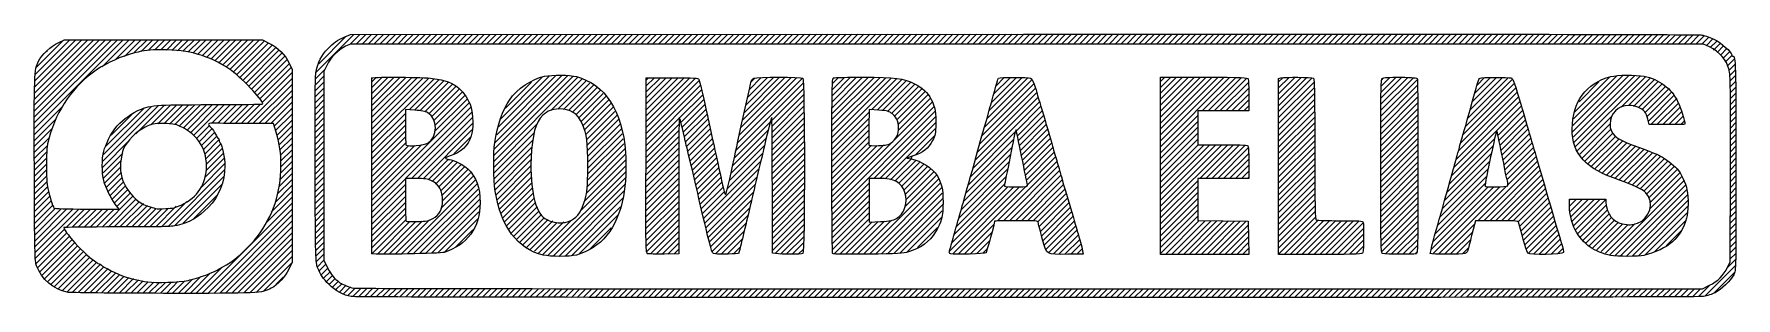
# Model space of a CAD drawing. Extents: x 147 to 469, y 480 to 530.
import ezdxf

# ---------------------------------------------------------------- set-up
doc = ezdxf.new("R2010")
doc.units = 0
doc.layers.get('0').update_dxf_attribs({"linetype": 'CONTINUOUS'})
doc.layers.add('bomba', color=7, linetype='CONTINUOUS')

msp = doc.modelspace()

# ---------------------------------------------------------------- linework, layer by layer
at = {"linetype": 'ByBlock'}
for p, q in [((147.21, 515.4), (160.7, 528.89)), ((147.21, 514.28), (161.82, 528.89)), ((147.21, 513.16), (162.95, 528.89)), ((147.21, 512.03), (164.07, 528.89)), ((147.22, 516.54), (159.58, 528.89)), ((147.23, 517.67), (158.46, 528.89)), ((147.25, 518.8), (157.33, 528.89)), ((147.27, 519.95), (156.21, 528.89)), ((147.31, 521.12), (155.09, 528.89)), ((147.38, 522.31), (153.97, 528.89)), ((147.58, 523.63), (152.77, 528.82)), ((160.07, 523.77), (165.19, 528.89)), ((162.55, 525.13), (166.31, 528.89)), ((164.28, 525.74), (167.44, 528.89)), ((166.02, 526.35), (168.56, 528.89)), ((167.46, 526.67), (169.68, 528.89)), ((168.83, 526.91), (170.81, 528.89)), ((170.01, 526.98), (171.93, 528.89)), ((171.15, 526.99), (173.05, 528.89)), ((172.23, 526.95), (174.17, 528.89)), ((173.29, 526.89), (175.3, 528.89)), ((174.35, 526.83), (176.42, 528.89)), ((175.37, 526.72), (177.54, 528.89)), ((176.3, 526.53), (178.66, 528.89)), ((177.24, 526.34), (179.79, 528.89)), ((178.17, 526.15), (180.91, 528.89)), ((178.99, 525.86), (182.03, 528.89)), ((179.81, 525.55), (183.15, 528.89)), ((180.62, 525.24), (184.28, 528.89)), ((181.41, 524.91), (185.4, 528.89)), ((182.13, 524.5), (186.52, 528.89)), ((182.84, 524.09), (187.64, 528.89)), ((183.56, 523.68), (188.77, 528.89)), ((184.26, 523.26), (189.89, 528.89)), ((184.88, 522.76), (190.81, 528.69)), ((200.55, 522.72), (207.72, 529.89)), ((201.08, 524.37), (206.23, 529.52)), ((207, 528.05), (208.85, 529.89)), ((208.17, 528.09), (209.97, 529.89)), ((209.3, 528.09), (211.09, 529.89)), ((210.42, 528.09), (212.22, 529.89)), ((211.54, 528.09), (213.34, 529.89)), ((212.66, 528.09), (214.46, 529.89)), ((213.79, 528.09), (215.59, 529.89)), ((214.91, 528.09), (216.71, 529.89)), ((216.03, 528.09), (217.83, 529.9)), ((217.15, 528.09), (218.95, 529.9)), ((218.28, 528.09), (220.08, 529.9)), ((219.4, 528.09), (221.2, 529.9)), ((220.52, 528.09), (222.32, 529.9)), ((221.64, 528.09), (223.45, 529.9)), ((222.77, 528.09), (224.57, 529.9)), ((223.89, 528.09), (225.69, 529.9)), ((225.01, 528.09), (226.81, 529.9)), ((226.13, 528.09), (227.94, 529.9)), ((227.26, 528.09), (229.06, 529.9)), ((228.38, 528.09), (230.18, 529.9)), ((229.5, 528.09), (231.31, 529.9)), ((230.62, 528.09), (232.43, 529.9)), ((231.75, 528.09), (233.55, 529.9)), ((232.87, 528.09), (234.68, 529.9)), ((233.99, 528.09), (235.8, 529.9)), ((235.11, 528.09), (236.92, 529.9)), ((236.24, 528.09), (238.04, 529.9)), ((237.36, 528.09), (239.17, 529.9)), ((238.48, 528.09), (240.29, 529.9)), ((239.6, 528.09), (241.41, 529.9)), ((240.73, 528.09), (242.54, 529.9)), ((241.85, 528.09), (243.66, 529.91)), ((242.97, 528.09), (244.78, 529.91)), ((244.09, 528.09), (245.91, 529.91)), ((245.22, 528.09), (247.03, 529.91)), ((246.34, 528.09), (248.15, 529.91)), ((247.46, 528.09), (249.27, 529.91)), ((248.58, 528.09), (250.4, 529.91)), ((249.71, 528.09), (251.52, 529.91)), ((250.83, 528.09), (252.64, 529.91)), ((251.95, 528.09), (253.77, 529.91)), ((253.07, 528.09), (254.89, 529.91)), ((254.2, 528.09), (256.01, 529.91)), ((255.32, 528.09), (257.14, 529.91)), ((256.44, 528.09), (258.26, 529.91)), ((257.56, 528.09), (259.38, 529.91)), ((258.69, 528.09), (260.5, 529.91)), ((259.81, 528.09), (261.63, 529.91)), ((260.93, 528.09), (262.75, 529.91)), ((262.05, 528.09), (263.87, 529.91)), ((263.18, 528.09), (265, 529.91)), ((264.3, 528.09), (266.12, 529.91)), ((265.42, 528.09), (267.24, 529.91)), ((266.54, 528.09), (268.37, 529.92)), ((267.67, 528.09), (269.49, 529.92)), ((268.79, 528.09), (270.61, 529.92)), ((269.91, 528.09), (271.73, 529.92)), ((271.03, 528.09), (272.86, 529.92)), ((272.16, 528.09), (273.98, 529.92)), ((273.28, 528.09), (275.1, 529.92)), ((274.4, 528.09), (276.23, 529.92)), ((275.52, 528.09), (277.35, 529.92)), ((276.65, 528.09), (278.47, 529.92)), ((277.77, 528.09), (279.6, 529.92)), ((278.89, 528.09), (280.72, 529.92)), ((280.01, 528.09), (281.84, 529.92)), ((281.14, 528.09), (282.96, 529.92)), ((282.26, 528.09), (284.09, 529.92)), ((283.38, 528.09), (285.21, 529.92)), ((284.51, 528.09), (286.33, 529.92)), ((285.63, 528.09), (287.46, 529.92)), ((286.75, 528.09), (288.58, 529.92)), ((287.87, 528.09), (289.7, 529.92)), ((289, 528.09), (290.82, 529.92)), ((290.12, 528.09), (291.95, 529.92)), ((291.24, 528.09), (293.07, 529.93)), ((292.36, 528.09), (294.19, 529.93)), ((293.49, 528.09), (295.32, 529.93)), ((294.61, 528.09), (296.44, 529.93)), ((295.73, 528.09), (297.56, 529.93)), ((296.85, 528.09), (298.69, 529.93)), ((297.98, 528.09), (299.81, 529.93)), ((299.1, 528.09), (300.93, 529.93)), ((300.22, 528.09), (302.05, 529.93)), ((301.34, 528.09), (303.18, 529.93)), ((302.47, 528.09), (304.3, 529.93)), ((303.59, 528.09), (305.42, 529.93)), ((304.71, 528.09), (306.55, 529.93)), ((305.83, 528.09), (307.67, 529.93)), ((306.96, 528.09), (308.79, 529.93)), ((308.08, 528.09), (309.92, 529.93)), ((309.2, 528.09), (311.04, 529.93)), ((310.32, 528.09), (312.16, 529.93)), ((311.45, 528.09), (313.28, 529.93)), ((312.57, 528.09), (314.41, 529.93)), ((313.69, 528.09), (315.53, 529.93)), ((314.81, 528.09), (316.65, 529.93)), ((315.94, 528.09), (317.78, 529.94)), ((317.06, 528.09), (318.9, 529.94)), ((318.18, 528.09), (320.02, 529.94)), ((319.3, 528.09), (321.15, 529.94)), ((320.43, 528.09), (322.27, 529.94)), ((321.55, 528.09), (323.39, 529.94)), ((322.67, 528.09), (324.51, 529.94)), ((323.79, 528.09), (325.64, 529.94)), ((324.92, 528.09), (326.76, 529.94)), ((326.04, 528.09), (327.88, 529.94)), ((327.16, 528.09), (329.01, 529.94)), ((328.28, 528.09), (330.13, 529.94)), ((329.41, 528.09), (331.25, 529.94)), ((330.53, 528.09), (332.38, 529.94)), ((331.65, 528.09), (333.5, 529.94)), ((332.77, 528.09), (334.62, 529.94)), ((333.9, 528.09), (335.74, 529.94)), ((335.02, 528.09), (336.87, 529.94)), ((336.14, 528.09), (337.99, 529.94)), ((337.26, 528.09), (339.11, 529.94)), ((338.39, 528.09), (340.24, 529.94)), ((339.51, 528.09), (341.36, 529.94)), ((340.63, 528.09), (342.48, 529.94)), ((341.75, 528.09), (343.6, 529.94)), ((342.88, 528.09), (344.73, 529.95)), ((344, 528.09), (345.85, 529.95)), ((345.12, 528.09), (346.97, 529.95)), ((346.24, 528.09), (348.1, 529.95)), ((347.37, 528.09), (349.22, 529.95)), ((348.49, 528.09), (350.34, 529.95)), ((349.61, 528.09), (351.46, 529.95)), ((350.73, 528.09), (352.59, 529.95)), ((351.86, 528.09), (353.71, 529.95)), ((352.98, 528.09), (354.83, 529.95)), ((354.1, 528.09), (355.96, 529.95)), ((355.22, 528.09), (357.08, 529.95)), ((356.35, 528.09), (358.2, 529.95)), ((357.47, 528.09), (359.32, 529.95)), ((358.59, 528.09), (360.45, 529.95)), ((359.71, 528.09), (361.57, 529.95)), ((360.84, 528.09), (362.69, 529.95)), ((361.96, 528.09), (363.82, 529.95)), ((363.08, 528.09), (364.94, 529.95)), ((364.2, 528.09), (366.06, 529.95)), ((365.33, 528.09), (367.18, 529.95)), ((366.45, 528.09), (368.31, 529.95)), ((367.57, 528.09), (369.43, 529.95)), ((368.69, 528.09), (370.55, 529.95)), ((369.82, 528.09), (371.67, 529.95)), ((370.94, 528.09), (372.8, 529.95)), ((372.06, 528.09), (373.92, 529.95)), ((373.19, 528.09), (375.04, 529.95)), ((374.31, 528.09), (376.16, 529.95)), ((375.43, 528.09), (377.29, 529.95)), ((376.55, 528.09), (378.41, 529.95)), ((377.68, 528.09), (379.53, 529.95)), ((378.8, 528.09), (380.66, 529.95)), ((379.92, 528.09), (381.78, 529.95)), ((381.04, 528.09), (382.9, 529.95)), ((382.17, 528.09), (384.02, 529.95)), ((383.29, 528.09), (385.14, 529.95)), ((384.41, 528.09), (386.27, 529.95)), ((385.53, 528.09), (387.39, 529.95)), ((386.66, 528.09), (388.51, 529.95)), ((387.78, 528.09), (389.63, 529.95)), ((388.9, 528.09), (390.76, 529.95)), ((390.02, 528.09), (391.88, 529.95)), ((391.15, 528.09), (393, 529.95)), ((392.27, 528.09), (394.12, 529.95)), ((393.39, 528.09), (395.25, 529.95)), ((394.51, 528.09), (396.37, 529.95)), ((395.64, 528.09), (397.49, 529.95)), ((396.76, 528.09), (398.61, 529.95)), ((397.88, 528.09), (399.74, 529.95)), ((399, 528.09), (400.86, 529.95)), ((400.13, 528.09), (401.98, 529.95)), ((401.25, 528.09), (403.1, 529.95)), ((402.37, 528.09), (404.22, 529.95)), ((403.49, 528.09), (405.35, 529.95)), ((404.62, 528.09), (406.47, 529.95)), ((405.74, 528.09), (407.59, 529.95)), ((406.86, 528.09), (408.71, 529.95)), ((407.98, 528.09), (409.83, 529.95)), ((409.11, 528.09), (410.96, 529.94)), ((410.23, 528.09), (412.08, 529.94)), ((411.35, 528.09), (413.2, 529.94)), ((412.47, 528.09), (414.32, 529.94)), ((413.6, 528.09), (415.44, 529.94)), ((414.72, 528.09), (416.57, 529.94)), ((415.84, 528.09), (417.69, 529.94)), ((416.96, 528.09), (418.81, 529.94)), ((418.09, 528.09), (419.93, 529.94)), ((419.21, 528.09), (421.05, 529.94)), ((420.33, 528.09), (422.17, 529.94)), ((421.45, 528.09), (423.3, 529.94)), ((422.58, 528.09), (424.42, 529.94)), ((423.7, 528.09), (425.54, 529.93)), ((424.82, 528.09), (426.66, 529.93)), ((425.94, 528.09), (427.78, 529.93)), ((427.07, 528.09), (428.9, 529.93)), ((428.19, 528.09), (430.02, 529.93)), ((429.31, 528.09), (431.15, 529.93)), ((430.43, 528.09), (432.27, 529.93)), ((431.56, 528.09), (433.39, 529.93)), ((432.68, 528.09), (434.51, 529.92)), ((433.8, 528.09), (435.63, 529.92)), ((434.92, 528.09), (436.75, 529.92)), ((436.05, 528.09), (437.87, 529.92)), ((437.17, 528.09), (438.99, 529.92)), ((438.29, 528.09), (440.11, 529.91)), ((439.41, 528.09), (441.23, 529.91)), ((440.54, 528.09), (442.35, 529.91)), ((441.66, 528.09), (443.47, 529.91)), ((442.78, 528.09), (444.59, 529.91)), ((443.9, 528.09), (445.71, 529.9)), ((445.03, 528.09), (446.83, 529.9)), ((446.15, 528.09), (447.95, 529.9)), ((447.27, 528.09), (449.07, 529.89)), ((448.39, 528.09), (450.19, 529.89)), ((449.52, 528.09), (451.31, 529.89)), ((450.64, 528.09), (452.43, 529.88)), ((451.76, 528.09), (453.55, 529.88)), ((452.88, 528.09), (454.67, 529.88)), ((454.01, 528.09), (455.78, 529.87)), ((455.13, 528.09), (456.9, 529.86)), ((456.25, 528.09), (458.02, 529.86)), ((457.37, 528.09), (459.13, 529.85)), ((458.5, 528.09), (460.25, 529.84)), ((459.62, 528.09), (461.36, 529.83)), ((460.74, 528.09), (462.46, 529.81)), ((461.87, 528.09), (463.42, 529.65)), ((462.99, 528.09), (464.25, 529.35)), ((463.84, 527.83), (465.08, 529.06)), ((464.57, 527.43), (465.8, 528.66)), ((149.48, 526.65), (149.72, 526.89)), ((185.5, 522.26), (191.56, 528.32)), ((186.11, 521.75), (192.23, 527.87)), ((186.68, 521.2), (192.88, 527.4)), ((187.25, 520.65), (193.53, 526.92)), ((187.82, 520.09), (194.12, 526.39)), ((188.37, 519.52), (194.58, 525.73)), ((202.77, 527.18), (202.77, 527.18)), ((465.21, 526.95), (466.45, 528.19)), ((465.86, 526.47), (467.11, 527.73)), ((466.5, 525.99), (467.72, 527.22)), ((467.02, 525.39), (468.29, 526.66)), ((467.4, 524.65), (468.71, 525.96)), ((188.9, 518.92), (195.05, 525.07)), ((189.43, 518.33), (195.51, 524.41)), ((189.94, 517.72), (195.87, 523.65)), ((190.37, 517.03), (196.03, 522.69)), ((200.47, 521.52), (202.26, 523.3)), ((234.3, 508.2), (248.24, 522.13)), ((234.4, 509.42), (247.16, 522.18)), ((234.77, 510.91), (245.99, 522.13)), ((438.51, 511.48), (449.2, 522.17)), ((438.52, 512.6), (448.08, 522.17)), ((438.66, 510.5), (450.26, 522.1)), ((438.7, 513.91), (446.89, 522.1)), ((467.79, 523.91), (469.16, 525.29)), ((468.15, 523.16), (469.28, 524.28)), ((468.28, 522.16), (469.33, 523.21)), ((468.34, 521.1), (469.36, 522.12)), ((187.51, 513.04), (196.03, 521.57)), ((188.62, 513.04), (196.03, 520.44)), ((189.74, 513.03), (196.03, 519.32)), ((200.41, 518.09), (202.07, 519.75)), ((200.42, 519.22), (202.07, 520.87)), ((200.44, 520.36), (202.07, 521.99)), ((211.09, 517.54), (215.34, 521.8)), ((211.09, 516.41), (216.47, 521.8)), ((211.09, 519.78), (213.09, 521.79)), ((211.09, 518.66), (214.22, 521.79)), ((211.09, 515.29), (217.57, 521.78)), ((211.09, 514.17), (218.68, 521.76)), ((211.09, 520.9), (211.93, 521.75)), ((211.09, 513.05), (219.78, 521.74)), ((211.09, 511.92), (220.87, 521.71)), ((211.09, 510.8), (221.94, 521.65)), ((211.09, 509.68), (222.93, 521.53)), ((218.17, 515.64), (223.84, 521.32)), ((219.23, 515.58), (224.75, 521.1)), ((220.24, 515.47), (225.65, 520.88)), ((221.18, 515.28), (226.35, 520.46)), ((221.92, 514.9), (227.06, 520.04)), ((222.45, 514.31), (227.74, 519.6)), ((222.88, 513.61), (228.25, 518.98)), ((234.22, 505.88), (250.14, 521.79)), ((234.24, 507.01), (249.24, 522.02)), ((235.13, 512.4), (244.78, 522.05)), ((235.5, 513.89), (243.41, 521.8)), ((236.47, 515.98), (241.38, 520.89)), ((245.01, 515.54), (250.9, 521.43)), ((246.36, 515.77), (251.66, 521.07)), ((247.43, 515.72), (252.43, 520.71)), ((248.36, 515.52), (253.19, 520.35)), ((249.15, 515.19), (253.83, 519.87)), ((249.76, 514.68), (254.37, 519.29)), ((263.06, 510.02), (273.36, 520.32)), ((263.06, 508.89), (273.58, 519.41)), ((263.07, 513.4), (271.35, 521.67)), ((263.07, 512.27), (272.41, 521.61)), ((263.07, 511.15), (273.14, 521.21)), ((263.08, 516.78), (268.02, 521.71)), ((263.08, 515.65), (269.13, 521.7)), ((263.08, 514.52), (270.25, 521.7)), ((263.09, 520.15), (264.65, 521.71)), ((263.09, 519.03), (265.77, 521.71)), ((263.09, 517.9), (266.89, 521.71)), ((263.1, 521.28), (263.53, 521.71)), ((280.07, 507.95), (292.85, 520.72)), ((280.39, 509.39), (292.66, 521.66)), ((280.71, 510.83), (291.63, 521.75)), ((281.03, 512.27), (290.53, 521.77)), ((281.34, 513.71), (289.42, 521.79)), ((281.67, 515.15), (288.31, 521.8)), ((281.99, 516.6), (287.17, 521.78)), ((282.31, 518.04), (286.03, 521.77)), ((282.62, 519.47), (284.88, 521.74)), ((282.92, 520.9), (283.67, 521.65)), ((283.08, 521.05), (283.67, 521.65)), ((286.89, 513.64), (292.89, 519.64)), ((298.25, 513.78), (306.25, 521.78)), ((298.25, 512.66), (307.36, 521.77)), ((298.25, 511.53), (308.44, 521.72)), ((298.25, 510.41), (309.49, 521.65)), ((298.25, 509.28), (310.54, 521.57)), ((298.26, 514.91), (305.15, 521.8)), ((298.27, 516.04), (304.03, 521.81)), ((298.28, 517.17), (302.9, 521.8)), ((298.29, 518.31), (301.77, 521.79)), ((298.31, 519.45), (300.64, 521.77)), ((298.36, 520.62), (299.48, 521.75)), ((305.74, 515.65), (311.4, 521.32)), ((306.79, 515.58), (312.27, 521.06)), ((307.81, 515.48), (313.13, 520.8)), ((308.81, 515.36), (313.97, 520.52)), ((309.53, 514.96), (314.64, 520.07)), ((310.07, 514.37), (315.31, 519.61)), ((310.54, 513.72), (315.92, 519.1)), ((325.8, 507.65), (337.05, 518.9)), ((326.25, 509.22), (336.79, 519.76)), ((326.69, 510.78), (336.48, 520.58)), ((327.13, 512.35), (336.1, 521.32)), ((327.58, 513.92), (335.35, 521.69)), ((328.02, 515.48), (334.29, 521.75)), ((328.45, 517.04), (333.19, 521.77)), ((328.88, 518.59), (332.05, 521.76)), ((329.31, 520.14), (330.9, 521.73)), ((360.48, 521), (361.29, 521.81)), ((360.48, 519.88), (362.41, 521.81)), ((360.48, 518.76), (363.53, 521.81)), ((360.48, 517.64), (364.65, 521.81)), ((360.48, 516.51), (365.78, 521.81)), ((360.48, 515.39), (366.9, 521.81)), ((360.48, 514.27), (368.02, 521.81)), ((360.48, 513.14), (369.14, 521.81)), ((360.48, 512.02), (370.26, 521.81)), ((360.48, 510.9), (371.39, 521.8)), ((360.48, 509.78), (372.5, 521.8)), ((360.48, 508.65), (373.61, 521.79)), ((368.37, 515.42), (374.72, 521.77)), ((369.49, 515.42), (375.81, 521.74)), ((370.61, 515.42), (376.82, 521.63)), ((371.74, 515.42), (377.13, 520.81)), ((372.86, 515.42), (377.17, 519.73)), ((382.84, 518.66), (385.97, 521.79)), ((382.84, 519.79), (384.83, 521.78)), ((382.84, 517.54), (387.08, 521.78)), ((382.84, 516.42), (388.18, 521.76)), ((382.84, 520.91), (383.64, 521.71)), ((382.84, 515.3), (389.21, 521.67)), ((382.84, 514.17), (389.55, 520.89)), ((382.84, 513.05), (389.6, 519.82)), ((402.18, 513.31), (409.15, 520.28)), ((402.18, 512.19), (409.16, 519.17)), ((402.19, 515.57), (408.35, 521.72)), ((402.19, 514.44), (409.11, 521.37)), ((402.2, 516.7), (407.28, 521.77)), ((402.21, 517.84), (406.17, 521.79)), ((402.23, 518.98), (405.04, 521.78)), ((402.27, 520.13), (403.9, 521.77)), ((402.42, 521.4), (402.63, 521.62)), ((416.87, 507.8), (428.03, 518.95)), ((417.3, 509.34), (427.75, 519.8)), ((417.74, 510.91), (427.47, 520.64)), ((418.21, 512.5), (427.13, 521.42)), ((418.66, 514.08), (426.3, 521.72)), ((419.1, 515.63), (425.23, 521.77)), ((419.53, 517.19), (424.12, 521.78)), ((419.96, 518.74), (422.99, 521.77)), ((420.42, 520.32), (421.84, 521.74)), ((438.81, 509.53), (451.31, 522.03)), ((438.88, 515.21), (445.49, 521.82)), ((439.02, 508.62), (452.31, 521.91)), ((439.73, 517.18), (443.5, 520.96)), ((447.7, 516.17), (453.17, 521.64)), ((449.08, 516.43), (454.03, 521.38)), ((450.05, 516.28), (454.74, 520.97)), ((450.96, 516.07), (455.45, 520.56)), ((451.64, 515.62), (456.1, 520.08)), ((452.25, 515.11), (456.67, 519.53)), ((452.58, 514.32), (457.24, 518.98)), ((468.37, 520), (469.38, 521.02)), ((468.38, 518.9), (469.4, 519.92)), ((147.21, 510.91), (152.69, 516.39)), ((160.18, 505.92), (170.71, 516.45)), ((160.31, 507.17), (169.39, 516.25)), ((160.74, 508.73), (167.94, 515.92)), ((166.47, 511.08), (171.9, 516.52)), ((169.29, 512.78), (173.06, 516.56)), ((170.63, 513), (174.21, 516.59)), ((171.79, 513.04), (175.35, 516.6)), ((172.86, 512.98), (176.48, 516.61)), ((173.83, 512.84), (177.61, 516.61)), ((174.65, 512.53), (178.73, 516.62)), ((175.38, 512.14), (179.86, 516.62)), ((176.11, 511.75), (180.98, 516.62)), ((176.79, 511.3), (182.11, 516.62)), ((177.35, 510.75), (183.23, 516.63)), ((180.86, 513.12), (184.36, 516.63)), ((181.96, 513.11), (185.49, 516.64)), ((183.06, 513.08), (186.62, 516.65)), ((184.17, 513.07), (187.76, 516.66)), ((185.28, 513.06), (188.9, 516.68)), ((186.39, 513.05), (190.06, 516.72)), ((190.86, 513.03), (196.03, 518.2)), ((191.98, 513.03), (196.03, 517.07)), ((192.64, 512.56), (196.03, 515.95)), ((200.39, 515.83), (202.07, 517.5)), ((200.39, 514.7), (202.07, 516.38)), ((200.4, 516.96), (202.07, 518.63)), ((211.09, 498.45), (229.56, 516.93)), ((211.09, 497.33), (229.9, 516.15)), ((223.02, 511.51), (229.19, 517.68)), ((223.07, 512.69), (228.76, 518.37)), ((250.32, 514.12), (254.91, 518.71)), ((250.74, 513.41), (255.45, 518.13)), ((251.09, 512.64), (255.99, 517.54)), ((251.33, 511.76), (256.47, 516.89)), ((251.58, 510.88), (256.81, 516.12)), ((269.39, 514.1), (273.79, 518.5)), ((269.67, 513.26), (274, 517.59)), ((269.89, 512.35), (274.2, 516.67)), ((270.1, 511.44), (274.41, 515.75)), ((286.91, 512.54), (292.92, 518.55)), ((286.92, 511.43), (292.94, 517.45)), ((286.93, 510.32), (292.96, 516.35)), ((298.26, 498.07), (317.25, 517.06)), ((298.27, 496.96), (317.53, 516.22)), ((310.75, 512.81), (316.41, 518.46)), ((310.86, 511.79), (316.89, 517.83)), ((324.93, 504.53), (337.57, 517.17)), ((325.37, 506.09), (337.31, 518.04)), ((333.15, 511.63), (337.82, 516.31)), ((373.98, 515.42), (377.19, 518.63)), ((375.1, 515.42), (377.2, 517.51)), ((376.23, 515.42), (377.2, 516.39)), ((382.84, 511.93), (389.63, 518.72)), ((382.84, 510.81), (389.65, 517.61)), ((382.84, 509.68), (389.66, 516.5)), ((402.17, 508.82), (409.19, 515.83)), ((402.18, 511.06), (409.17, 518.06)), ((402.18, 509.94), (409.18, 516.95)), ((415.58, 503.13), (428.8, 516.36)), ((416.02, 504.7), (428.54, 517.22)), ((416.45, 506.25), (428.28, 518.09)), ((452.87, 513.48), (457.7, 518.32)), ((453.33, 512.83), (458.13, 517.63)), ((454.45, 512.83), (458.54, 516.91)), ((455.58, 512.83), (458.84, 516.09)), ((468.39, 517.79), (469.41, 518.8)), ((468.4, 516.67), (469.42, 517.69)), ((468.4, 515.55), (469.43, 516.57)), ((147.21, 509.79), (151.31, 513.89)), ((161.74, 510.85), (165.66, 514.77)), ((177.92, 510.19), (180.36, 512.63)), ((192.9, 511.7), (196.03, 514.83)), ((193.13, 510.8), (196.03, 513.71)), ((193.34, 509.9), (196.03, 512.58)), ((200.39, 513.57), (202.07, 515.26)), ((200.39, 512.45), (202.07, 514.14)), ((200.39, 511.33), (202.07, 513.01)), ((211.09, 508.56), (217.48, 514.95)), ((211.09, 507.43), (217.48, 513.83)), ((211.09, 506.31), (217.48, 512.71)), ((217.52, 502.65), (230.02, 515.15)), ((218.65, 502.65), (230.14, 514.14)), ((219.76, 502.64), (230.2, 513.08)), ((234.22, 504.75), (242.44, 512.97)), ((251.82, 510), (257.16, 515.34)), ((251.9, 508.96), (257.5, 514.56)), ((251.97, 507.91), (257.85, 513.79)), ((251.99, 506.8), (258.2, 513.01)), ((263.05, 506.64), (269.31, 512.9)), ((263.06, 507.77), (269.35, 514.06)), ((270.3, 510.52), (274.61, 514.83)), ((270.51, 509.61), (274.81, 513.91)), ((270.73, 508.71), (275.01, 512.99)), ((279.77, 506.52), (286.6, 513.35)), ((286.94, 509.2), (292.98, 515.24)), ((286.95, 508.09), (292.99, 514.13)), ((286.95, 506.97), (293, 513.02)), ((298.25, 508.16), (305.31, 515.22)), ((298.25, 507.04), (305.28, 514.08)), ((298.25, 505.91), (305.26, 512.93)), ((298.27, 495.84), (317.79, 515.36)), ((306.2, 502.65), (317.86, 514.3)), ((307.32, 502.64), (317.93, 513.25)), ((333.37, 510.73), (338.08, 515.44)), ((333.58, 509.81), (338.34, 514.57)), ((333.77, 508.88), (338.59, 513.71)), ((333.96, 507.95), (338.84, 512.84)), ((360.48, 507.53), (367.53, 514.58)), ((360.48, 506.41), (367.53, 513.46)), ((382.84, 508.56), (389.67, 515.39)), ((382.84, 507.44), (389.67, 514.27)), ((382.84, 506.32), (389.68, 513.16)), ((402.17, 507.69), (409.2, 514.71)), ((402.17, 506.57), (409.2, 513.6)), ((402.17, 505.45), (409.21, 512.48)), ((424.37, 510.81), (429.05, 515.49)), ((424.58, 509.89), (429.31, 514.62)), ((424.77, 508.96), (429.56, 513.75)), ((424.96, 508.02), (429.81, 512.88)), ((439.44, 507.92), (445.88, 514.35)), ((439.87, 507.22), (445.62, 512.97)), ((456.7, 512.83), (459.15, 515.27)), ((457.84, 512.84), (459.43, 514.43)), ((458.98, 512.86), (459.67, 513.55)), ((468.41, 514.43), (469.43, 515.45)), ((468.41, 513.31), (469.43, 514.33)), ((468.41, 512.19), (469.44, 513.21)), ((147.22, 508.67), (150.69, 512.15)), ((147.22, 507.55), (150.07, 510.4)), ((160.13, 504.74), (165.31, 509.93)), ((178.44, 509.59), (180.86, 512.01)), ((178.81, 508.84), (181.32, 511.35)), ((179.19, 508.09), (181.78, 510.68)), ((179.49, 507.27), (182.19, 509.97)), ((193.56, 508.99), (196.03, 511.46)), ((193.74, 508.05), (196.03, 510.34)), ((193.8, 506.99), (196.03, 509.22)), ((200.39, 510.21), (202.07, 511.89)), ((200.39, 509.09), (202.07, 510.77)), ((200.39, 507.97), (202.07, 509.65)), ((211.09, 505.19), (217.5, 511.6)), ((211.09, 504.07), (217.52, 510.5)), ((211.09, 502.94), (217.56, 509.42)), ((220.83, 502.59), (230.08, 511.84)), ((226.68, 507.32), (229.77, 510.4)), ((234.25, 503.66), (241.87, 511.28)), ((234.29, 502.57), (241.61, 509.9)), ((251.99, 502.31), (258.88, 509.21)), ((252, 505.69), (258.38, 512.07)), ((252, 503.45), (258.71, 510.16)), ((252.01, 504.58), (258.55, 511.12)), ((263.04, 503.26), (269.27, 509.49)), ((263.05, 505.52), (269.3, 511.76)), ((263.05, 504.39), (269.28, 510.62)), ((270.95, 507.81), (275.21, 512.07)), ((271.17, 506.91), (275.41, 511.15)), ((271.39, 506), (275.61, 510.22)), ((271.61, 505.1), (275.82, 509.3)), ((279.15, 503.65), (285.84, 510.34)), ((279.46, 505.09), (286.19, 511.82)), ((286.96, 505.85), (293.01, 511.9)), ((286.96, 504.73), (293.02, 510.79)), ((286.96, 503.61), (293.02, 509.67)), ((298.25, 504.79), (305.25, 511.79)), ((298.25, 503.67), (305.24, 510.66)), ((298.25, 502.55), (305.24, 509.54)), ((308.36, 502.56), (317.88, 512.08)), ((314.05, 507.12), (317.65, 510.73)), ((324.05, 501.41), (332.65, 510.01)), ((324.49, 502.97), (332.97, 511.46)), ((334.16, 507.03), (339.1, 511.97)), ((334.34, 506.09), (339.35, 511.1)), ((334.53, 505.15), (339.6, 510.23)), ((334.71, 504.22), (339.85, 509.36)), ((360.48, 505.29), (367.53, 512.34)), ((360.48, 504.16), (367.53, 511.21)), ((360.48, 503.04), (367.53, 510.09)), ((382.84, 505.19), (389.68, 512.04)), ((382.84, 504.07), (389.68, 510.92)), ((382.84, 502.95), (389.69, 509.8)), ((402.17, 504.33), (409.21, 511.36)), ((402.18, 503.2), (409.21, 510.24)), ((415.14, 501.57), (423.73, 510.17)), ((425.15, 507.09), (430.07, 512.01)), ((425.33, 506.15), (430.32, 511.14)), ((425.52, 505.22), (430.57, 510.27)), ((425.7, 504.28), (430.83, 509.41)), ((440.29, 506.52), (445.76, 511.99)), ((440.82, 505.93), (446.14, 511.24)), ((441.46, 505.45), (446.64, 510.62)), ((442.1, 504.96), (447.31, 510.17)), ((442.74, 504.48), (448.01, 509.75)), ((443.41, 504.02), (448.8, 509.41)), ((468.4, 509.94), (469.44, 510.97)), ((468.4, 508.81), (469.44, 509.85)), ((468.41, 511.06), (469.44, 512.09)), ((147.22, 506.43), (149.75, 508.96)), ((147.23, 505.31), (149.58, 507.66)), ((147.23, 504.2), (149.53, 506.5)), ((160.23, 503.72), (163.96, 507.46)), ((160.33, 502.7), (163.68, 506.05)), ((179.53, 502.82), (183.13, 506.42)), ((179.63, 506.29), (182.5, 509.16)), ((179.7, 504.11), (183.02, 507.43)), ((179.77, 505.31), (182.81, 508.35)), ((193.86, 505.93), (196.03, 508.09)), ((193.9, 504.84), (196.03, 506.97)), ((200.39, 506.85), (202.07, 508.52)), ((200.4, 505.73), (202.07, 507.4)), ((200.4, 504.61), (202.07, 506.28)), ((211.09, 499.58), (220.54, 509.03)), ((211.09, 500.7), (219.25, 508.87)), ((211.09, 501.82), (218.12, 508.86)), ((221.78, 502.42), (225.66, 506.29)), ((222.57, 502.09), (226.49, 506)), ((234.37, 501.53), (241.47, 508.63)), ((234.47, 500.51), (241.37, 507.41)), ((234.67, 499.58), (241.31, 506.22)), ((251.38, 498.34), (259.19, 506.14)), ((251.74, 499.82), (259.17, 507.25)), ((251.94, 501.14), (259.05, 508.25)), ((263.03, 499.89), (269.25, 506.11)), ((263.04, 502.14), (269.26, 508.36)), ((263.04, 501.01), (269.26, 507.23)), ((271.83, 504.19), (276.02, 508.38)), ((272.04, 503.29), (276.22, 507.46)), ((272.26, 502.38), (276.42, 506.54)), ((278.46, 500.72), (285.13, 507.4)), ((278.82, 502.2), (285.48, 508.86)), ((286.96, 502.49), (293.03, 508.55)), ((286.97, 501.37), (293.03, 507.43)), ((286.97, 500.25), (293.03, 506.31)), ((298.25, 501.43), (305.7, 508.88)), ((298.25, 500.31), (306.81, 508.87)), ((298.26, 499.19), (308.03, 508.97)), ((309.35, 502.42), (313.26, 506.33)), ((310.19, 502.15), (314.05, 506.01)), ((323.18, 498.29), (332.07, 507.19)), ((323.61, 499.85), (332.36, 508.6)), ((334.9, 503.28), (340.11, 508.49)), ((335.09, 502.34), (340.36, 507.62)), ((335.13, 501.27), (340.61, 506.75)), ((360.48, 501.92), (367.6, 509.03)), ((360.48, 500.8), (368.72, 509.03)), ((360.48, 499.67), (369.84, 509.03)), ((360.48, 498.55), (370.96, 509.03)), ((360.48, 497.43), (372.09, 509.03)), ((360.48, 496.31), (373.2, 509.03)), ((367.94, 502.65), (374.32, 509.03)), ((369.07, 502.65), (375.42, 509)), ((370.19, 502.65), (376.48, 508.94)), ((371.31, 502.65), (377.1, 508.43)), ((372.43, 502.65), (377.17, 507.38)), ((373.56, 502.65), (377.18, 506.28)), ((382.84, 501.83), (389.69, 508.68)), ((382.84, 500.7), (389.69, 507.55)), ((382.84, 499.58), (389.69, 506.43)), ((402.18, 502.08), (409.22, 509.12)), ((402.18, 500.96), (409.22, 508)), ((402.18, 499.84), (409.22, 506.88)), ((414.26, 498.45), (423.1, 507.29)), ((414.7, 500.01), (423.42, 508.73)), ((425.9, 503.35), (431.08, 508.54)), ((426.1, 502.43), (431.34, 507.67)), ((426.22, 501.43), (431.59, 506.8)), ((444.2, 503.69), (449.59, 509.08)), ((444.99, 503.36), (450.4, 508.77)), ((445.77, 503.02), (451.22, 508.47)), ((446.56, 502.69), (452.05, 508.17)), ((447.35, 502.36), (452.86, 507.87)), ((448.16, 502.04), (453.67, 507.56)), ((448.96, 501.72), (454.44, 507.2)), ((449.76, 501.4), (455.2, 506.84)), ((450.57, 501.08), (455.84, 506.35)), ((468.39, 505.44), (469.44, 506.49)), ((468.4, 507.69), (469.44, 508.73)), ((468.4, 506.56), (469.44, 507.61)), ((147.23, 503.08), (149.52, 505.36)), ((147.24, 501.96), (149.54, 504.26)), ((147.24, 500.84), (149.57, 503.16)), ((160.56, 501.81), (163.62, 504.87)), ((160.87, 501), (163.71, 503.83)), ((161.18, 500.19), (163.79, 502.8)), ((172.54, 493.59), (183.22, 504.26)), ((173.78, 493.7), (183.11, 503.03)), ((178.73, 500.9), (183.25, 505.42)), ((193.58, 501.15), (196.03, 503.6)), ((193.71, 502.41), (196.03, 504.73)), ((193.81, 503.63), (196.03, 505.85)), ((200.41, 503.49), (202.07, 505.16)), ((200.41, 502.37), (202.07, 504.03)), ((200.41, 501.25), (202.07, 502.91)), ((223.16, 501.55), (227.31, 505.7)), ((223.75, 501.02), (228.03, 505.3)), ((224.12, 500.27), (228.71, 504.86)), ((224.22, 496.99), (230.25, 503.02)), ((224.32, 499.34), (229.37, 504.39)), ((224.52, 498.42), (229.81, 503.7)), ((234.9, 498.69), (241.32, 505.11)), ((235.13, 497.8), (241.33, 504)), ((235.35, 496.9), (241.34, 502.89)), ((243.48, 488.19), (259.21, 503.92)), ((244.45, 488.04), (259.16, 502.75)), ((250.54, 496.38), (259.2, 505.03)), ((263.03, 498.76), (269.25, 504.98)), ((263.03, 497.64), (269.25, 503.86)), ((272.47, 501.47), (276.62, 505.62)), ((272.68, 500.55), (276.82, 504.7)), ((272.89, 499.64), (277.02, 503.78)), ((273.09, 498.72), (277.23, 502.86)), ((273.95, 495.08), (284.79, 505.93)), ((274.16, 494.18), (284.44, 504.46)), ((274.38, 493.28), (284.09, 502.98)), ((286.97, 499.13), (293.04, 505.2)), ((286.97, 498), (293.04, 504.07)), ((286.97, 496.88), (293.03, 502.95)), ((310.88, 501.71), (314.85, 505.68)), ((311.47, 501.17), (315.64, 505.35)), ((311.84, 500.43), (316.34, 504.93)), ((312.11, 497.33), (318.06, 503.28)), ((312.13, 499.59), (316.91, 504.38)), ((312.28, 498.62), (317.49, 503.83)), ((321.84, 493.59), (331.24, 502.99)), ((322.29, 495.16), (331.52, 504.39)), ((322.73, 496.73), (331.79, 505.78)), ((329.59, 494.61), (340.87, 505.88)), ((330.75, 494.64), (341.12, 505.01)), ((331.88, 494.65), (341.37, 504.14)), ((333.02, 494.66), (341.62, 503.26)), ((374.68, 502.65), (377.2, 505.17)), ((375.8, 502.65), (377.2, 504.04)), ((376.92, 502.65), (377.2, 502.92)), ((376.92, 502.65), (377.2, 502.92)), ((382.84, 498.46), (389.69, 505.31)), ((382.84, 497.34), (389.69, 504.19)), ((382.84, 496.21), (389.7, 503.07)), ((402.18, 498.72), (409.22, 505.76)), ((402.18, 497.6), (409.22, 504.64)), ((402.19, 496.48), (409.22, 503.51)), ((412.93, 493.75), (422.23, 503.05)), ((413.37, 495.32), (422.51, 504.46)), ((413.82, 496.89), (422.8, 505.87)), ((420.58, 494.66), (431.84, 505.93)), ((421.7, 494.66), (432.1, 505.06)), ((422.82, 494.66), (432.35, 504.19)), ((423.94, 494.66), (432.6, 503.32)), ((451.29, 500.69), (456.47, 505.86)), ((451.98, 500.25), (457.11, 505.38)), ((452.53, 499.67), (457.75, 504.89)), ((452.91, 498.93), (458.36, 504.38)), ((453.11, 496.89), (459.22, 502.99)), ((453.16, 498.06), (458.79, 503.69)), ((468.38, 502.06), (469.44, 503.12)), ((468.39, 504.31), (469.44, 505.36)), ((468.39, 503.19), (469.44, 504.24)), ((147.25, 499.72), (149.63, 502.1)), ((147.25, 498.61), (149.74, 501.09)), ((147.26, 497.49), (149.94, 500.17)), ((161.57, 499.45), (164.17, 502.05)), ((161.99, 498.75), (164.54, 501.3)), ((162.42, 498.05), (164.92, 500.56)), ((162.88, 497.4), (165.41, 499.93)), ((175.4, 494.2), (182.7, 501.5)), ((192.09, 496.3), (196.03, 500.24)), ((192.86, 498.19), (196.03, 501.36)), ((193.22, 499.67), (196.03, 502.48)), ((200.42, 500.13), (202.07, 501.79)), ((200.42, 499.02), (202.07, 500.67)), ((200.43, 497.9), (202.07, 499.54)), ((211.09, 496.21), (217.48, 502.6)), ((211.09, 495.09), (217.48, 501.48)), ((211.09, 493.96), (217.48, 500.36)), ((216.7, 488.35), (230.69, 502.34)), ((217.83, 488.36), (231.09, 501.62)), ((218.98, 488.39), (231.24, 500.65)), ((220.14, 488.42), (231.39, 499.67)), ((235.58, 496.01), (241.43, 501.85)), ((235.92, 495.22), (241.57, 500.87)), ((236.31, 494.49), (241.7, 499.88)), ((245.48, 487.95), (259.02, 501.49)), ((246.57, 487.91), (258.88, 500.23)), ((263.03, 496.52), (269.24, 502.73)), ((263.03, 495.39), (269.24, 501.61)), ((263.03, 494.27), (269.24, 500.48)), ((273.3, 497.81), (277.43, 501.94)), ((273.51, 496.9), (277.63, 501.02)), ((273.73, 495.99), (277.87, 500.13)), ((274.6, 492.37), (283.74, 501.51)), ((274.82, 491.47), (283.4, 500.05)), ((286.97, 495.76), (293.03, 501.82)), ((286.97, 494.64), (293.03, 500.69)), ((286.97, 493.51), (293.02, 499.57)), ((298.28, 494.72), (305.29, 501.74)), ((298.29, 493.61), (305.29, 500.62)), ((304.22, 488.32), (318.44, 502.53)), ((305.36, 488.33), (318.77, 501.75)), ((306.5, 488.35), (319.07, 500.92)), ((307.64, 488.37), (319.15, 499.88)), ((320.5, 488.88), (332.67, 501.05)), ((320.95, 490.45), (331.58, 501.08)), ((321.13, 488.38), (333.8, 501.05)), ((321.4, 492.02), (330.95, 501.58)), ((322.19, 488.32), (334.97, 501.1)), ((334.14, 494.66), (341.87, 502.39)), ((335.26, 494.66), (342.12, 501.52)), ((336.34, 494.62), (342.37, 500.65)), ((337.26, 494.42), (342.62, 499.78)), ((360.48, 495.18), (367.53, 502.23)), ((360.48, 494.06), (367.53, 501.11)), ((360.48, 492.94), (367.53, 499.99)), ((382.84, 495.09), (389.7, 501.95)), ((382.84, 493.97), (389.7, 500.83)), ((382.84, 492.85), (389.71, 499.72)), ((402.19, 495.36), (409.22, 502.39)), ((402.2, 494.24), (409.22, 501.27)), ((402.2, 493.13), (409.22, 500.15)), ((411.69, 489.15), (423.6, 501.06)), ((412.04, 488.37), (424.75, 501.08)), ((412.07, 490.65), (422.51, 501.08)), ((412.5, 492.2), (421.98, 501.68)), ((413.12, 488.33), (425.99, 501.2)), ((425.06, 494.66), (432.86, 502.46)), ((426.17, 494.65), (433.11, 501.59)), ((427.26, 494.61), (433.37, 500.72)), ((428.2, 494.43), (433.62, 499.85)), ((445.51, 488.16), (459.57, 502.22)), ((446.48, 488.02), (459.86, 501.39)), ((447.53, 487.94), (460.15, 500.56)), ((448.63, 487.91), (460.24, 499.53)), ((468.37, 498.68), (469.44, 499.75)), ((468.38, 500.93), (469.44, 502)), ((468.38, 499.81), (469.44, 500.87)), ((147.26, 496.37), (150.18, 499.28)), ((147.27, 495.26), (150.42, 498.41)), ((147.28, 494.14), (150.7, 497.57)), ((147.29, 493.03), (151.26, 497)), ((147.3, 491.92), (152.31, 496.93)), ((147.32, 490.81), (153.4, 496.9)), ((147.33, 489.71), (154.5, 496.87)), ((147.37, 488.62), (155.62, 496.87)), ((153.25, 493.38), (156.73, 496.86)), ((154.41, 493.41), (157.85, 496.86)), ((155.55, 493.43), (158.98, 496.86)), ((156.68, 493.44), (160.1, 496.86)), ((157.81, 493.45), (161.22, 496.86)), ((158.94, 493.46), (162.34, 496.86)), ((160.07, 493.46), (165.96, 499.35)), ((161.19, 493.46), (166.5, 498.77)), ((162.32, 493.47), (167.11, 498.26)), ((163.44, 493.47), (167.87, 497.89)), ((164.57, 493.47), (168.63, 497.53)), ((165.69, 493.47), (169.41, 497.19)), ((166.82, 493.47), (170.28, 496.94)), ((167.94, 493.48), (171.39, 496.92)), ((169.08, 493.49), (172.65, 497.06)), ((170.22, 493.51), (174.11, 497.39)), ((171.36, 493.53), (176.12, 498.28)), ((177.21, 494.89), (181.84, 499.51)), ((178.95, 480.91), (196.03, 497.99)), ((180.07, 480.91), (196.03, 496.87)), ((191.02, 494.11), (196.03, 499.11)), ((200.43, 496.78), (202.07, 498.42)), ((200.44, 495.66), (202.07, 497.3)), ((211.09, 492.84), (217.48, 499.24)), ((211.09, 491.72), (217.49, 498.12)), ((211.09, 490.6), (217.51, 497.02)), ((221.29, 488.46), (231.54, 498.7)), ((222.45, 488.49), (231.58, 497.62)), ((223.63, 488.55), (231.4, 496.31)), ((236.71, 493.77), (241.86, 498.92)), ((237.1, 493.04), (242.15, 498.09)), ((237.49, 492.31), (242.44, 497.25)), ((238.02, 491.71), (242.76, 496.45)), ((247.72, 487.94), (258.67, 498.89)), ((248.93, 488.03), (258.19, 497.29)), ((263.03, 493.15), (269.24, 499.36)), ((263.04, 492.04), (269.24, 498.24)), ((263.06, 490.93), (269.24, 497.12)), ((275.04, 490.57), (283.06, 498.59)), ((275.27, 489.68), (282.72, 497.12)), ((286.97, 492.39), (293.02, 498.44)), ((286.97, 491.27), (293.01, 497.31)), ((298.3, 492.5), (305.29, 499.49)), ((298.31, 491.39), (305.29, 498.37)), ((298.33, 490.28), (305.29, 497.25)), ((308.78, 488.39), (319.24, 498.84)), ((309.95, 488.43), (319.25, 497.74)), ((311.14, 488.5), (319.14, 496.5)), ((337.5, 493.53), (342.88, 498.91)), ((337.72, 492.63), (343.13, 498.04)), ((337.96, 491.74), (343.39, 497.17)), ((338.2, 490.87), (343.64, 496.31)), ((360.48, 491.82), (367.53, 498.87)), ((360.48, 490.69), (367.53, 497.74)), ((360.48, 489.57), (367.53, 496.62)), ((382.84, 491.72), (389.72, 498.61)), ((382.84, 490.6), (389.74, 497.5)), ((382.84, 489.48), (389.77, 496.41)), ((402.22, 492.02), (409.22, 499.02)), ((402.23, 490.91), (409.22, 497.9)), ((402.27, 489.83), (409.22, 496.77)), ((428.47, 493.58), (433.87, 498.98)), ((428.71, 492.7), (434.12, 498.11)), ((428.96, 491.82), (434.38, 497.24)), ((429.21, 490.95), (434.63, 496.37)), ((437.92, 498.54), (438.14, 498.76)), ((437.93, 497.43), (439.26, 498.76)), ((438.05, 496.42), (440.38, 498.76)), ((438.17, 495.42), (441.51, 498.76)), ((438.41, 494.54), (442.63, 498.76)), ((438.72, 493.72), (443.75, 498.76)), ((439.03, 492.91), (444.78, 498.66)), ((439.48, 492.24), (444.91, 497.67)), ((439.93, 491.56), (445.1, 496.73)), ((449.76, 487.93), (460.31, 498.48)), ((450.92, 487.97), (460.33, 497.38)), ((468.36, 495.3), (469.44, 496.38)), ((468.37, 497.55), (469.44, 498.63)), ((468.37, 496.43), (469.44, 497.5)), ((147.42, 487.54), (152.97, 493.1)), ((181.2, 480.91), (196.03, 495.75)), ((182.32, 480.92), (196.03, 494.62)), ((183.45, 480.93), (196.03, 493.5)), ((200.44, 494.55), (202.07, 496.18)), ((200.45, 493.43), (202.07, 495.05)), ((200.46, 492.32), (202.07, 493.93)), ((211.09, 489.47), (217.52, 495.91)), ((211.14, 488.41), (217.59, 494.85)), ((212.2, 488.35), (218.35, 494.49)), ((213.31, 488.33), (219.48, 494.5)), ((214.43, 488.33), (220.68, 494.57)), ((215.57, 488.34), (222.04, 494.82)), ((224.9, 488.69), (231.21, 495.01)), ((238.59, 491.16), (243.27, 495.84)), ((239.17, 490.62), (243.78, 495.22)), ((239.74, 490.07), (244.54, 494.86)), ((240.35, 489.55), (245.39, 494.6)), ((241.13, 489.21), (246.25, 494.33)), ((241.91, 488.87), (247.51, 494.47)), ((242.7, 488.53), (248.88, 494.72)), ((250.44, 488.42), (257.71, 495.68)), ((252.44, 489.3), (256.46, 493.32)), ((263.09, 489.84), (269.24, 495.99)), ((263.18, 488.8), (269.24, 494.87)), ((263.87, 488.38), (269.24, 493.75)), ((275.55, 488.83), (282.36, 495.64)), ((276.21, 488.37), (282, 494.16)), ((286.97, 490.14), (293, 496.17)), ((286.97, 489.02), (292.98, 495.04)), ((287.5, 488.44), (292.97, 493.91)), ((298.35, 489.18), (305.29, 496.13)), ((298.66, 488.37), (305.29, 495)), ((299.74, 488.33), (305.85, 494.44)), ((300.85, 488.31), (307.02, 494.48)), ((301.97, 488.31), (308.22, 494.56)), ((303.09, 488.31), (309.48, 494.7)), ((312.46, 488.7), (319.03, 495.27)), ((314.49, 489.61), (318.25, 493.37)), ((323.32, 488.33), (328.92, 493.93)), ((338.46, 490), (343.9, 495.44)), ((338.79, 489.21), (344.15, 494.57)), ((339.27, 488.57), (344.41, 493.7)), ((360.48, 488.45), (367.53, 495.5)), ((361.43, 488.28), (367.82, 494.67)), ((362.55, 488.28), (368.93, 494.66)), ((363.68, 488.28), (370.04, 494.64)), ((364.8, 488.28), (371.15, 494.63)), ((365.92, 488.28), (372.26, 494.62)), ((367.04, 488.28), (373.37, 494.61)), ((368.17, 488.28), (374.48, 494.59)), ((369.29, 488.28), (375.59, 494.58)), ((370.41, 488.28), (376.7, 494.57)), ((371.53, 488.28), (377.11, 493.85)), ((382.84, 488.35), (389.83, 495.35)), ((383.88, 488.28), (390.35, 494.75)), ((385, 488.28), (391.43, 494.7)), ((386.13, 488.28), (392.54, 494.69)), ((387.25, 488.28), (393.65, 494.67)), ((388.37, 488.28), (394.76, 494.66)), ((389.49, 488.28), (395.88, 494.66)), ((390.62, 488.28), (396.99, 494.65)), ((391.74, 488.28), (398.07, 494.6)), ((392.86, 488.28), (398.84, 494.26)), ((393.99, 488.28), (398.92, 493.21)), ((402.37, 488.8), (409.21, 495.65)), ((403.08, 488.39), (409.21, 494.52)), ((404.15, 488.34), (409.2, 493.39)), ((414.22, 488.31), (419.99, 494.08)), ((429.47, 490.09), (434.88, 495.5)), ((429.74, 489.24), (435.14, 494.63)), ((430.11, 488.48), (435.39, 493.76)), ((440.42, 490.93), (445.45, 495.96)), ((441.01, 490.4), (445.88, 495.27)), ((441.59, 489.86), (446.47, 494.74)), ((442.3, 489.45), (447.2, 494.35)), ((443.1, 489.13), (448.04, 494.06)), ((443.91, 488.81), (449.03, 493.94)), ((444.71, 488.49), (450.3, 494.08)), ((452.26, 488.18), (460.2, 496.13)), ((453.99, 488.79), (459.92, 494.72)), ((468.35, 493.05), (469.44, 494.13)), ((468.36, 494.18), (469.44, 495.26)), ((147.54, 486.55), (153.36, 492.37)), ((147.84, 485.72), (153.85, 491.73)), ((148.24, 485), (154.36, 491.12)), ((148.65, 484.28), (154.9, 490.53)), ((149.18, 483.7), (155.43, 489.94)), ((184.59, 480.94), (196.03, 492.38)), ((185.72, 480.95), (196.03, 491.26)), ((186.88, 480.98), (196.03, 490.13)), ((200.47, 491.21), (202.07, 492.81)), ((200.49, 490.11), (202.07, 491.69)), ((200.51, 489), (202.07, 490.56)), ((227.04, 489.72), (230.26, 492.93)), ((264.97, 488.35), (269.24, 492.63)), ((266.09, 488.35), (269.24, 491.5)), ((267.21, 488.35), (269.24, 490.38)), ((277.27, 488.31), (281.64, 492.67)), ((278.41, 488.33), (281.28, 491.19)), ((288.54, 488.35), (292.95, 492.77)), ((289.62, 488.31), (292.93, 491.62)), ((290.74, 488.3), (292.9, 490.47)), ((324.46, 488.34), (328.54, 492.43)), ((325.63, 488.39), (328.13, 490.89)), ((340.19, 488.37), (344.66, 492.84)), ((341.25, 488.3), (344.92, 491.97)), ((342.37, 488.3), (345.17, 491.1)), ((343.5, 488.31), (345.41, 490.22)), ((372.66, 488.28), (377.12, 492.74)), ((373.78, 488.28), (377.13, 491.63)), ((374.9, 488.28), (377.15, 490.52)), ((395.12, 488.29), (398.92, 492.09)), ((396.25, 488.3), (398.91, 490.96)), ((405.25, 488.32), (409.19, 492.26)), ((406.37, 488.31), (409.18, 491.12)), ((407.49, 488.32), (409.14, 489.97)), ((415.35, 488.31), (419.59, 492.55)), ((416.49, 488.33), (419.19, 491.03)), ((431.08, 488.32), (435.65, 492.9)), ((432.17, 488.3), (435.91, 492.03)), ((433.28, 488.28), (436.17, 491.17)), ((434.45, 488.33), (436.43, 490.31)), ((456.25, 489.93), (459.13, 492.8)), ((468.34, 489.67), (469.42, 490.75)), ((468.35, 491.92), (469.43, 493.01)), ((468.35, 490.8), (469.43, 491.88)), ((149.72, 483.11), (155.97, 489.36)), ((150.33, 482.6), (156.54, 488.81)), ((151, 482.15), (157.11, 488.26)), ((151.69, 481.72), (157.73, 487.75)), ((152.53, 481.43), (158.35, 487.26)), ((153.36, 481.14), (158.99, 486.77)), ((188.03, 481.01), (196.03, 489.01)), ((189.24, 481.1), (196.03, 487.89)), ((190.55, 481.29), (196.02, 486.75)), ((200.55, 487.92), (202.07, 489.44)), ((200.62, 486.87), (202.07, 488.32)), ((200.83, 485.95), (202.07, 487.2)), ((268.35, 488.37), (269.24, 489.26)), ((279.59, 488.38), (280.93, 489.72)), ((291.89, 488.33), (292.85, 489.3)), ((326.84, 488.49), (327.67, 489.32)), ((344.64, 488.32), (345.63, 489.32)), ((345.77, 488.33), (345.81, 488.37)), ((376.02, 488.28), (377.16, 489.41)), ((377.15, 488.28), (377.17, 488.3)), ((397.4, 488.33), (398.89, 489.81)), ((408.67, 488.37), (409.05, 488.75)), ((417.69, 488.41), (418.82, 489.54)), ((435.63, 488.39), (436.66, 489.42)), ((467.82, 485.78), (469.38, 487.34)), ((468.34, 488.55), (469.41, 489.62)), ((468.34, 487.42), (469.4, 488.48)), ((154.41, 481.06), (159.69, 486.35)), ((155.5, 481.04), (160.39, 485.93)), ((156.6, 481.02), (161.13, 485.54)), ((157.71, 481), (161.87, 485.16)), ((158.82, 480.99), (162.65, 484.81)), ((159.93, 480.98), (163.42, 484.47)), ((161.04, 480.97), (164.2, 484.12)), ((162.16, 480.96), (165.11, 483.91)), ((163.27, 480.95), (166.02, 483.69)), ((164.39, 480.94), (166.93, 483.48)), ((174.46, 480.91), (177.17, 483.62)), ((175.58, 480.91), (178.77, 484.1)), ((176.7, 480.91), (180.54, 484.75)), ((177.82, 480.91), (182.7, 485.79)), ((193.02, 482.63), (194.36, 483.97)), ((201.17, 485.17), (202.43, 486.43)), ((201.55, 484.43), (202.81, 485.69)), ((202.01, 483.77), (203.23, 484.99)), ((202.53, 483.17), (203.66, 484.29)), ((203.06, 482.57), (204.21, 483.72)), ((463.56, 480.39), (469.34, 486.18)), ((465.23, 480.94), (469.15, 484.86)), ((165.5, 480.93), (167.84, 483.27)), ((166.62, 480.93), (168.77, 483.07)), ((167.74, 480.93), (169.82, 483.01)), ((168.86, 480.92), (170.92, 482.98)), ((169.98, 480.92), (172.05, 482.99)), ((171.1, 480.92), (173.22, 483.04)), ((172.22, 480.91), (174.42, 483.12)), ((173.34, 480.91), (175.71, 483.28)), ((203.7, 482.09), (204.8, 483.19)), ((204.34, 481.61), (205.5, 482.77)), ((204.99, 481.13), (206.3, 482.45)), ((205.79, 480.81), (207.1, 482.13)), ((206.61, 480.51), (208, 481.89)), ((207.51, 480.29), (209.1, 481.88)), ((208.61, 480.27), (210.22, 481.87)), ((209.73, 480.26), (211.33, 481.86)), ((210.84, 480.25), (212.45, 481.86)), ((211.96, 480.24), (213.57, 481.85)), ((213.07, 480.24), (214.69, 481.85)), ((214.19, 480.23), (215.81, 481.85)), ((215.31, 480.23), (216.92, 481.84)), ((216.43, 480.22), (218.04, 481.84)), ((217.54, 480.22), (219.16, 481.84)), ((218.66, 480.21), (220.28, 481.83)), ((219.78, 480.21), (221.4, 481.83)), ((220.9, 480.21), (222.52, 481.83)), ((222.02, 480.2), (223.64, 481.82)), ((223.14, 480.2), (224.76, 481.82)), ((224.26, 480.2), (225.88, 481.82)), ((225.38, 480.19), (227, 481.82)), ((226.5, 480.19), (228.12, 481.82)), ((227.62, 480.19), (229.24, 481.81)), ((228.74, 480.19), (230.36, 481.81)), ((229.86, 480.18), (231.49, 481.81)), ((230.98, 480.18), (232.61, 481.81)), ((232.1, 480.18), (233.73, 481.81)), ((233.22, 480.18), (234.85, 481.81)), ((234.34, 480.17), (235.97, 481.8)), ((235.46, 480.17), (237.09, 481.8)), ((236.58, 480.17), (238.21, 481.8)), ((237.7, 480.17), (239.33, 481.8)), ((238.82, 480.17), (240.45, 481.8)), ((239.94, 480.17), (241.57, 481.8)), ((241.06, 480.16), (242.7, 481.79)), ((242.19, 480.16), (243.82, 481.79)), ((243.31, 480.16), (244.94, 481.79)), ((244.43, 480.16), (246.06, 481.79)), ((245.55, 480.16), (247.18, 481.79)), ((246.67, 480.16), (248.3, 481.79)), ((247.79, 480.15), (249.42, 481.79)), ((248.91, 480.15), (250.54, 481.79)), ((250.03, 480.15), (251.67, 481.79)), ((251.15, 480.15), (252.79, 481.78)), ((252.28, 480.15), (253.91, 481.78)), ((253.4, 480.15), (255.03, 481.78)), ((254.52, 480.15), (256.15, 481.78)), ((255.64, 480.15), (257.27, 481.78)), ((256.76, 480.14), (258.4, 481.78)), ((257.88, 480.14), (259.52, 481.78)), ((259, 480.14), (260.64, 481.78)), ((260.12, 480.14), (261.76, 481.78)), ((261.25, 480.14), (262.88, 481.78)), ((262.37, 480.14), (264, 481.78)), ((263.49, 480.14), (265.13, 481.77)), ((264.61, 480.14), (266.25, 481.77)), ((265.73, 480.14), (267.37, 481.77)), ((266.85, 480.13), (268.49, 481.77)), ((267.98, 480.13), (269.61, 481.77)), ((269.1, 480.13), (270.74, 481.77)), ((270.22, 480.13), (271.86, 481.77)), ((271.34, 480.13), (272.98, 481.77)), ((272.46, 480.13), (274.1, 481.77)), ((273.58, 480.13), (275.22, 481.77)), ((274.71, 480.13), (276.35, 481.77)), ((275.83, 480.13), (277.47, 481.77)), ((276.95, 480.13), (278.59, 481.77)), ((278.07, 480.13), (279.71, 481.77)), ((279.19, 480.13), (280.83, 481.77)), ((280.31, 480.13), (281.96, 481.77)), ((281.44, 480.13), (283.08, 481.77)), ((282.56, 480.12), (284.2, 481.77)), ((283.68, 480.12), (285.32, 481.76)), ((284.8, 480.12), (286.44, 481.76)), ((285.92, 480.12), (287.57, 481.76)), ((287.05, 480.12), (288.69, 481.76)), ((288.17, 480.12), (289.81, 481.76)), ((289.29, 480.12), (290.93, 481.76)), ((290.41, 480.12), (292.05, 481.76)), ((291.53, 480.12), (293.18, 481.76)), ((292.66, 480.12), (294.3, 481.76)), ((293.78, 480.12), (295.42, 481.76)), ((294.9, 480.12), (296.54, 481.76)), ((296.02, 480.12), (297.67, 481.76)), ((297.15, 480.12), (298.79, 481.76)), ((298.27, 480.12), (299.91, 481.76)), ((299.39, 480.12), (301.03, 481.76)), ((300.51, 480.12), (302.16, 481.76)), ((301.63, 480.12), (303.28, 481.76)), ((302.76, 480.12), (304.4, 481.76)), ((303.88, 480.12), (305.52, 481.76)), ((305, 480.12), (306.65, 481.76)), ((306.12, 480.12), (307.77, 481.76)), ((307.25, 480.12), (308.89, 481.76)), ((308.37, 480.11), (310.01, 481.76)), ((309.49, 480.11), (311.14, 481.76)), ((310.61, 480.11), (312.26, 481.76)), ((311.73, 480.11), (313.38, 481.76)), ((312.86, 480.11), (314.5, 481.76)), ((313.98, 480.11), (315.63, 481.76)), ((315.1, 480.11), (316.75, 481.76)), ((316.22, 480.11), (317.87, 481.76)), ((317.35, 480.11), (318.99, 481.76)), ((318.47, 480.11), (320.12, 481.76)), ((319.59, 480.11), (321.24, 481.76)), ((320.71, 480.11), (322.36, 481.76)), ((321.84, 480.11), (323.48, 481.76)), ((322.96, 480.11), (324.61, 481.76)), ((324.08, 480.11), (325.73, 481.76)), ((325.2, 480.11), (326.85, 481.76)), ((326.33, 480.11), (327.97, 481.76)), ((327.45, 480.11), (329.1, 481.76)), ((328.57, 480.11), (330.22, 481.76)), ((329.69, 480.11), (331.34, 481.76)), ((330.82, 480.11), (332.47, 481.76)), ((331.94, 480.11), (333.59, 481.76)), ((333.06, 480.11), (334.71, 481.76)), ((334.18, 480.11), (335.83, 481.76)), ((335.31, 480.11), (336.96, 481.76)), ((336.43, 480.11), (338.08, 481.76)), ((337.55, 480.11), (339.2, 481.76)), ((338.67, 480.11), (340.32, 481.76)), ((339.8, 480.11), (341.45, 481.76)), ((340.92, 480.11), (342.57, 481.76)), ((342.04, 480.11), (343.69, 481.76)), ((343.16, 480.11), (344.82, 481.76)), ((344.29, 480.11), (345.94, 481.76)), ((345.41, 480.11), (347.06, 481.76)), ((346.53, 480.11), (348.18, 481.76)), ((347.66, 480.11), (349.31, 481.77)), ((348.78, 480.11), (350.43, 481.77)), ((349.9, 480.11), (351.55, 481.77)), ((351.02, 480.12), (352.67, 481.77)), ((352.15, 480.12), (353.8, 481.77)), ((353.27, 480.12), (354.92, 481.77)), ((354.39, 480.12), (356.04, 481.77)), ((355.51, 480.12), (357.17, 481.77)), ((356.64, 480.12), (358.29, 481.77)), ((357.76, 480.12), (359.41, 481.77)), ((358.88, 480.12), (360.53, 481.77)), ((360.01, 480.12), (361.66, 481.77)), ((361.13, 480.12), (362.78, 481.77)), ((362.25, 480.12), (363.9, 481.77)), ((363.38, 480.12), (365.03, 481.77)), ((364.5, 480.12), (366.15, 481.77)), ((365.62, 480.12), (367.27, 481.77)), ((366.74, 480.12), (368.39, 481.77)), ((367.87, 480.12), (369.52, 481.77)), ((368.99, 480.12), (370.64, 481.77)), ((370.11, 480.12), (371.76, 481.77)), ((371.24, 480.12), (372.88, 481.77)), ((372.36, 480.12), (374.01, 481.77)), ((373.48, 480.12), (375.13, 481.77)), ((374.61, 480.12), (376.25, 481.77)), ((375.73, 480.12), (377.38, 481.77)), ((376.85, 480.12), (378.5, 481.77)), ((377.97, 480.13), (379.62, 481.77)), ((379.1, 480.13), (380.74, 481.77)), ((380.22, 480.13), (381.87, 481.77)), ((381.34, 480.13), (382.99, 481.77)), ((382.47, 480.13), (384.11, 481.77)), ((383.59, 480.13), (385.24, 481.77)), ((384.71, 480.13), (386.36, 481.77)), ((385.84, 480.13), (387.48, 481.77)), ((386.96, 480.13), (388.6, 481.77)), ((388.08, 480.13), (389.73, 481.77)), ((389.21, 480.13), (390.85, 481.77)), ((390.33, 480.13), (391.97, 481.77)), ((391.45, 480.13), (393.09, 481.78)), ((392.58, 480.13), (394.22, 481.78)), ((393.7, 480.14), (395.34, 481.78)), ((394.82, 480.14), (396.46, 481.78)), ((395.95, 480.14), (397.59, 481.78)), ((397.07, 480.14), (398.71, 481.78)), ((398.19, 480.14), (399.83, 481.78)), ((399.32, 480.14), (400.95, 481.78)), ((400.44, 480.14), (402.08, 481.78)), ((401.56, 480.14), (403.2, 481.78)), ((402.69, 480.14), (404.32, 481.78)), ((403.81, 480.14), (405.45, 481.78)), ((404.94, 480.14), (406.57, 481.78)), ((406.06, 480.15), (407.69, 481.78)), ((407.18, 480.15), (408.81, 481.78)), ((408.31, 480.15), (409.94, 481.78)), ((409.43, 480.15), (411.06, 481.78)), ((410.55, 480.15), (412.18, 481.78)), ((411.68, 480.15), (413.31, 481.78)), ((412.8, 480.15), (414.43, 481.78)), ((413.92, 480.15), (415.55, 481.78)), ((415.05, 480.16), (416.67, 481.78)), ((416.17, 480.16), (417.8, 481.78)), ((417.3, 480.16), (418.92, 481.78)), ((418.42, 480.16), (420.04, 481.78)), ((419.54, 480.16), (421.16, 481.78)), ((420.67, 480.16), (422.29, 481.78)), ((421.79, 480.16), (423.41, 481.78)), ((422.92, 480.17), (424.53, 481.78)), ((424.04, 480.17), (425.66, 481.78)), ((425.16, 480.17), (426.78, 481.78)), ((426.29, 480.17), (427.9, 481.78)), ((427.41, 480.17), (429.02, 481.78)), ((428.54, 480.17), (430.15, 481.78)), ((429.66, 480.18), (431.27, 481.78)), ((430.79, 480.18), (432.39, 481.78)), ((431.91, 480.18), (433.52, 481.78)), ((433.04, 480.18), (434.64, 481.78)), ((434.16, 480.18), (435.76, 481.78)), ((435.28, 480.19), (436.88, 481.78)), ((436.41, 480.19), (438.01, 481.79)), ((437.53, 480.19), (439.13, 481.79)), ((438.66, 480.19), (440.25, 481.79)), ((439.78, 480.19), (441.37, 481.79)), ((440.91, 480.2), (442.5, 481.79)), ((442.03, 480.2), (443.62, 481.79)), ((443.16, 480.2), (444.74, 481.79)), ((444.28, 480.21), (445.87, 481.79)), ((445.41, 480.21), (446.99, 481.79)), ((446.53, 480.21), (448.11, 481.79)), ((447.66, 480.21), (449.23, 481.79)), ((448.79, 480.22), (450.36, 481.79)), ((449.91, 480.22), (451.48, 481.79)), ((451.04, 480.22), (452.6, 481.79)), ((452.16, 480.23), (453.73, 481.79)), ((453.29, 480.23), (454.85, 481.79)), ((454.42, 480.24), (455.97, 481.79)), ((455.55, 480.24), (457.09, 481.79)), ((456.67, 480.25), (458.22, 481.79)), ((457.8, 480.25), (459.34, 481.79)), ((458.93, 480.26), (460.46, 481.79)), ((460.06, 480.27), (461.58, 481.79)), ((461.19, 480.28), (462.71, 481.79)), ((462.33, 480.29), (464.58, 482.54))]:
    msp.add_line(p, q, dxfattribs=at)
at = {"layer": 'bomba', "color": 7}
for p, q in [((151.72, 528.33), (152.93, 528.89)), ((152.93, 528.89), (171.67, 528.89)), ((171.67, 528.89), (190.41, 528.89)), ((190.41, 528.89), (191.76, 528.21)), ((206.01, 529.43), (207.11, 529.89)), ((207.11, 529.89), (334.5, 529.94)), ((207.11, 528.09), (206.16, 527.66)), ((335.2, 528.09), (207.11, 528.09)), ((463.3, 528.09), (335.2, 528.09)), ((464.41, 527.56), (463.3, 528.09)), ((195.49, 524.45), (196.03, 523.3)), ((196.03, 523.3), (196.03, 505.04)), ((202.65, 524.15), (202.07, 522.91)), ((202.07, 522.91), (202.07, 505.03)), ((211.09, 521.68), (211.09, 488.41)), ((263.05, 505.11), (263.1, 521.71)), ((263.1, 521.71), (268.01, 521.71)), ((360.48, 505.04), (360.48, 521.81)), ((360.48, 521.81), (368.72, 521.81)), ((382.84, 521.56), (383.29, 521.68)), ((382.84, 504.92), (382.84, 521.56)), ((219.28, 515.57), (217.48, 515.68)), ((217.48, 515.68), (217.48, 512.39)), ((305.31, 515.68), (305.25, 512.45)), ((307.15, 515.56), (305.31, 515.68)), ((377.2, 518.3), (377.2, 515.42)), ((192.49, 513.03), (187.62, 513.04)), ((192.99, 511.38), (192.49, 513.03)), ((372.36, 515.42), (367.53, 515.42)), ((367.53, 515.42), (367.53, 512.23)), ((377.2, 515.42), (372.36, 515.42)), ((453.02, 512.83), (452.78, 513.86)), ((456.4, 512.83), (453.02, 512.83)), ((367.53, 512.23), (367.53, 509.03)), ((367.53, 509.03), (372.24, 509.03)), ((196.03, 505.04), (196.03, 486.78)), ((202.07, 505.03), (202.07, 487.16)), ((360.48, 488.28), (360.48, 505.04)), ((360.48, 505.04), (360.48, 505.04)), ((377.2, 505.53), (377.2, 502.65)), ((382.84, 488.28), (382.84, 504.92)), ((382.84, 504.92), (382.84, 504.92)), ((468.33, 486.78), (468.39, 504.42)), ((219.5, 502.65), (217.48, 502.65)), ((217.48, 502.65), (217.48, 498.69)), ((269.24, 501.33), (269.24, 488.38)), ((286.97, 488.52), (286.97, 501.41)), ((307.21, 502.65), (305.29, 502.65)), ((305.29, 502.65), (305.29, 498.53)), ((372.36, 502.65), (367.53, 502.65)), ((367.53, 502.65), (367.53, 498.66)), ((377.2, 502.65), (372.36, 502.65)), ((157.17, 496.86), (163.3, 496.86)), ((163.3, 496.86), (162.56, 497.81)), ((162.56, 497.81), (162.56, 497.81)), ((305.29, 498.53), (305.29, 494.41)), ((367.53, 498.66), (367.53, 494.67)), ((437.93, 497.36), (437.92, 498.76)), ((437.92, 498.76), (441.35, 498.76)), ((441.35, 498.76), (444.77, 498.76)), ((444.77, 498.76), (444.83, 498.06)), ((305.29, 494.41), (307.47, 494.5)), ((367.53, 494.67), (372.31, 494.62)), ((372.31, 494.62), (377.1, 494.56)), ((377.1, 494.56), (377.13, 491.42)), ((420.15, 494.66), (419.52, 492.32)), ((424.16, 494.66), (420.15, 494.66)), ((377.13, 491.42), (377.17, 488.28)), ((196.03, 486.78), (195.41, 485.48)), ((202.07, 487.16), (202.83, 485.64)), ((269.24, 488.38), (266.47, 488.35)), ((287.62, 488.42), (286.97, 488.52)), ((345.82, 488.33), (342.93, 488.3)), ((345.72, 488.95), (345.82, 488.33)), ((368.83, 488.28), (360.48, 488.28)), ((377.17, 488.28), (368.83, 488.28)), ((390.77, 488.28), (382.84, 488.28)), ((467.86, 485.84), (468.33, 486.78)), ((335.81, 481.76), (463.1, 481.79)), ((463.1, 481.79), (464.44, 482.44)), ((464.44, 482.44), (464.44, 482.44))]:
    msp.add_line(p, q, dxfattribs=at)
for points in [[(221.73, 509.35), (221.73, 509.35)], [(309.46, 509.39), (309.46, 509.39)], [(313.46, 506.84), (312.44, 506.49), (313.25, 506.34)], [(335.26, 501.5), (335.26, 501.5)], [(426.24, 501.25), (426.24, 501.25)], [(175.04, 497.61), (175.04, 497.61)], [(222.71, 495.07), (222.71, 495.07)], [(248.92, 494.73), (248.92, 494.73)], [(310.46, 495.05), (310.46, 495.05)], [(211.09, 488.41), (211.09, 488.41)], [(243.56, 488.15), (243.56, 488.15)], [(263.35, 488.41), (263.35, 488.41)], [(298.4, 488.39), (298.4, 488.39)], [(320.74, 488.41), (320.74, 488.41)], [(402.53, 488.43), (402.53, 488.43)], [(411.56, 488.45), (411.56, 488.46)], [(445.68, 488.1), (445.68, 488.1)], [(153.44, 481.11), (153.44, 481.11)], [(176.35, 483.37), (176.35, 483.37)], [(207.2, 480.3), (207.2, 480.3)]]:
    msp.add_lwpolyline(points, close=True, dxfattribs=at)
for points in [[(202.77, 527.18), (203.89, 528.34), (204.58, 528.83), (206.01, 529.43)], [(334.5, 529.94), (418.94, 529.98), (462.26, 529.93), (463, 529.79)], [(463, 529.79), (463.61, 529.68), (464.68, 529.31), (465.38, 528.96)], [(465.38, 528.96), (466.66, 528.32), (468.64, 526.56), (468.64, 526.06)], [(148, 524.82), (148.64, 526.05), (150.41, 527.73), (151.72, 528.33)], [(166.17, 526.4), (160.9, 525.03), (156.45, 521.99), (153.46, 517.72)], [(171.5, 527), (168.75, 526.99), (168.2, 526.93), (166.17, 526.4)], [(184.15, 523.35), (180.26, 525.92), (176.53, 527), (171.5, 527)], [(191.76, 528.21), (193.38, 527.4), (194.75, 526.02), (195.49, 524.45)], [(200.57, 522.91), (200.88, 524.52), (201.66, 526.03), (202.77, 527.18)], [(206.16, 527.66), (204.74, 527.01), (203.33, 525.59), (202.65, 524.15)], [(468.14, 523.23), (467.65, 525.12), (466.38, 526.59), (464.41, 527.56)], [(468.64, 526.06), (468.64, 525.92), (468.71, 525.8), (468.81, 525.8)], [(468.81, 525.8), (469.41, 525.8), (469.44, 524.59), (469.44, 505.03)], [(147.23, 504.34), (147.17, 522.37), (147.2, 523.26), (148, 524.82)], [(190.49, 516.75), (190.49, 517.53), (186.23, 521.97), (184.15, 523.35)], [(200.4, 504.24), (200.36, 516.8), (200.4, 522.04), (200.57, 522.91)], [(243.82, 521.99), (245.31, 522.29), (248.59, 522.26), (249.86, 521.92)], [(445.72, 521.92), (446.99, 522.26), (450.37, 522.29), (452.03, 521.99)], [(468.39, 504.42), (468.44, 519.62), (468.4, 522.22), (468.14, 523.23)], [(211.09, 521.68), (211.86, 521.89), (220.99, 521.82), (222.65, 521.59)], [(222.65, 521.59), (225.01, 521.28), (226.48, 520.71), (227.68, 519.67)], [(227.68, 519.67), (228.55, 518.91), (229.55, 517.38), (229.89, 516.27)], [(237.19, 517.49), (238.63, 519.6), (241.42, 521.49), (243.82, 521.99)], [(249.86, 521.92), (255.33, 520.48), (258.56, 515.49), (259.17, 507.54)], [(268.01, 521.71), (272.17, 521.71), (272.95, 521.66), (273.08, 521.41)], [(273.08, 521.41), (273.17, 521.24), (273.89, 518.15), (274.68, 514.52)], [(281.46, 514.22), (282.61, 519.4), (282.78, 520.14), (282.88, 520.77)], [(282.88, 520.77), (282.95, 521.24), (283.13, 521.49), (283.48, 521.62)], [(283.48, 521.62), (284.07, 521.85), (292.4, 521.87), (292.75, 521.65)], [(292.75, 521.65), (293.13, 521.41), (293.14, 488.68), (292.76, 488.44)], [(298.25, 505.05), (298.25, 519.93), (298.28, 521.58), (298.56, 521.69)], [(298.56, 521.69), (298.74, 521.75), (301.27, 521.81), (304.19, 521.81)], [(304.19, 521.81), (310.21, 521.81), (311.83, 521.6), (313.9, 520.57)], [(313.9, 520.57), (316.78, 519.14), (318.09, 516.67), (317.95, 512.92)], [(328.45, 517.02), (329.47, 520.78), (329.68, 521.49), (329.79, 521.6)], [(329.79, 521.6), (330.01, 521.82), (335.46, 521.85), (335.87, 521.63)], [(335.87, 521.63), (336.14, 521.49), (336.45, 520.86), (336.79, 519.76)], [(336.79, 519.76), (337.3, 518.11), (339.26, 511.47), (339.95, 509.03)], [(368.72, 521.81), (376.04, 521.81), (376.97, 521.77), (377.08, 521.49)], [(377.08, 521.49), (377.14, 521.32), (377.2, 519.88), (377.2, 518.3)], [(383.29, 521.68), (383.96, 521.86), (389.14, 521.83), (389.43, 521.64)], [(389.43, 521.64), (389.62, 521.52), (389.68, 518.53), (389.69, 508.19)], [(402.17, 504.93), (402.17, 518.84), (402.21, 521.39), (402.45, 521.59)], [(402.45, 521.59), (402.65, 521.75), (403.73, 521.82), (405.86, 521.8)], [(405.86, 521.8), (408.43, 521.78), (409.01, 521.72), (409.11, 521.47)], [(409.11, 521.47), (409.17, 521.31), (409.22, 513.82), (409.22, 504.84)], [(419.09, 515.62), (420.48, 520.68), (420.74, 521.5), (420.98, 521.66)], [(420.98, 521.66), (421.22, 521.82), (426.3, 521.83), (426.92, 521.67)], [(426.92, 521.67), (427.2, 521.6), (427.6, 520.46), (428.74, 516.55)], [(438.43, 512.01), (438.45, 517.14), (441.07, 520.69), (445.72, 521.92)], [(452.03, 521.99), (454.88, 521.47), (457.23, 519.69), (458.46, 517.11)], [(153.46, 517.72), (151.81, 515.36), (150.86, 513.29), (149.97, 510.13)], [(166.7, 515.42), (168.96, 516.53), (169.95, 516.62), (180.74, 516.62)], [(180.74, 516.62), (186.1, 516.62), (190.49, 516.68), (190.49, 516.75)], [(229.89, 516.27), (230.31, 514.88), (230.36, 511.89), (229.97, 510.73)], [(234.4, 509.43), (234.9, 512.61), (235.97, 515.71), (237.19, 517.49)], [(246.58, 515.8), (245.24, 515.78), (244.4, 515.46), (243.52, 514.62)], [(251.01, 512.94), (250.14, 514.93), (248.74, 515.83), (246.58, 515.8)], [(327.38, 513.23), (327.66, 514.16), (328.13, 515.86), (328.45, 517.02)], [(428.74, 516.55), (429.55, 513.79), (431.01, 508.79), (431.99, 505.44)], [(449.18, 516.45), (447.06, 516.45), (445.64, 515.04), (445.6, 512.9)], [(452.17, 515.27), (451.54, 515.97), (450.33, 516.45), (449.18, 516.45)], [(458.46, 517.11), (459, 515.99), (459.77, 513.51), (459.77, 512.91)], [(162.44, 512.03), (163.72, 513.55), (165.06, 514.62), (166.7, 515.42)], [(171.56, 513.05), (169.78, 513.06), (169.55, 513.01), (168.24, 512.37)], [(174.18, 512.78), (173.78, 512.93), (172.65, 513.05), (171.56, 513.05)], [(179.82, 504.98), (179.82, 508.65), (177.83, 511.4), (174.18, 512.78)], [(181.48, 513.12), (180.07, 513.2), (179.89, 513), (180.7, 512.25)], [(187.62, 513.04), (184.93, 513.05), (182.17, 513.08), (181.48, 513.12)], [(221.75, 515.09), (221.28, 515.36), (220.53, 515.5), (219.28, 515.57)], [(221.73, 509.35), (223.64, 510.45), (223.66, 514), (221.75, 515.09)], [(243.52, 514.62), (242.13, 513.28), (241.48, 510.93), (241.3, 506.53)], [(252.01, 504.84), (252.02, 509.62), (251.85, 511.03), (251.01, 512.94)], [(269.36, 514.17), (269.3, 514.24), (269.24, 508.46), (269.24, 501.33)], [(270.37, 510.23), (269.7, 513.24), (269.5, 514.04), (269.36, 514.17)], [(274.68, 514.52), (276.54, 505.99), (277.21, 502.9), (277.64, 501)], [(279.73, 506.34), (279.97, 507.48), (280.86, 511.54), (281.46, 514.22)], [(286.85, 514.18), (286.75, 514.08), (285.78, 510.32), (285.35, 508.34)], [(286.97, 501.41), (286.97, 508.49), (286.92, 514.24), (286.85, 514.18)], [(305.25, 512.45), (305.22, 510.68), (305.23, 509.13), (305.27, 509.01)], [(309.71, 514.86), (309.06, 515.38), (308.78, 515.46), (307.15, 515.56)], [(310.86, 511.79), (311.01, 513.06), (310.59, 514.15), (309.71, 514.86)], [(317.95, 512.92), (317.89, 511.19), (317.81, 510.79), (317.3, 509.83)], [(325.63, 507.04), (326.32, 509.51), (327.11, 512.29), (327.38, 513.23)], [(417.98, 511.72), (418.12, 512.16), (418.63, 513.92), (419.09, 515.62)], [(445.6, 512.9), (445.58, 511.12), (446.67, 510.11), (449.91, 508.95)], [(452.78, 513.86), (452.64, 514.42), (452.37, 515.06), (452.17, 515.27)], [(459.77, 512.91), (459.77, 512.87), (458.26, 512.83), (456.4, 512.83)], [(149.97, 510.13), (149.6, 508.79), (149.52, 508.02), (149.52, 505.24)], [(160.37, 507.81), (160.68, 508.96), (161.84, 511.32), (162.44, 512.03)], [(165.8, 510.6), (164.17, 508.89), (163.74, 507.91), (163.57, 505.52)], [(168.24, 512.37), (167.33, 511.93), (166.46, 511.29), (165.8, 510.6)], [(180.7, 512.25), (180.96, 512.01), (181.34, 511.46), (181.55, 511.02)], [(181.55, 511.02), (181.76, 510.59), (182, 510.24), (182.08, 510.23)], [(182.08, 510.23), (182.17, 510.23), (182.23, 510.07), (182.23, 509.87)], [(182.23, 509.87), (182.23, 509.67), (182.32, 509.43), (182.43, 509.32)], [(182.43, 509.32), (182.8, 508.95), (183.29, 506.52), (183.29, 505.04)], [(193.92, 505.06), (193.92, 507.64), (193.72, 508.97), (192.99, 511.38)], [(217.48, 512.39), (217.48, 510.58), (217.55, 509.03), (217.63, 508.95)], [(217.63, 508.95), (217.94, 508.64), (221.01, 508.94), (221.73, 509.35)], [(229.97, 510.73), (229.34, 508.83), (227.93, 507.48), (225.96, 506.91)], [(234.49, 500.25), (234.16, 502.43), (234.11, 507.53), (234.4, 509.43)], [(271.29, 506.44), (270.84, 508.25), (270.43, 509.96), (270.37, 510.23)], [(307.09, 508.87), (308.48, 508.94), (308.97, 509.04), (309.46, 509.39)], [(309.46, 509.39), (310.33, 510), (310.74, 510.7), (310.86, 511.79)], [(317.3, 509.83), (316.46, 508.24), (315.6, 507.57), (313.46, 506.84)], [(333.09, 511.83), (333.03, 511.83), (332.53, 509.56), (331.99, 506.79)], [(334.18, 506.89), (333.64, 509.61), (333.15, 511.83), (333.09, 511.83)], [(417.18, 508.92), (417.47, 510.02), (417.83, 511.27), (417.98, 511.72)], [(424.14, 511.69), (424.02, 511.81), (421.91, 501.86), (421.91, 501.18)], [(425.12, 507.24), (424.66, 509.6), (424.22, 511.6), (424.14, 511.69)], [(447.39, 502.34), (440.97, 504.47), (438.41, 507.22), (438.43, 512.01)], [(160.37, 502.29), (160, 503.65), (160, 506.44), (160.37, 507.81)], [(225.96, 506.91), (225.19, 506.69), (224.96, 506.54), (225.16, 506.42)], [(225.16, 506.42), (225.31, 506.32), (225.62, 506.24), (225.84, 506.24)], [(225.84, 506.24), (226.48, 506.24), (228.6, 505.16), (229.31, 504.47)], [(241.3, 506.53), (241.07, 500.62), (242.05, 496.27), (243.91, 495.06)], [(259.17, 507.54), (259.38, 504.87), (259.22, 501.53), (258.78, 499.25)], [(273.27, 497.96), (272.76, 500.3), (272.01, 503.51), (271.29, 506.44)], [(278.13, 499.6), (278.26, 499.73), (278.93, 502.56), (279.73, 506.34)], [(285.35, 508.34), (285.25, 507.9), (284.76, 505.79), (284.25, 503.65)], [(305.27, 509.01), (305.32, 508.86), (305.93, 508.82), (307.09, 508.87)], [(313.25, 506.34), (315.18, 505.97), (317.25, 504.64), (318.17, 503.18)], [(322.12, 494.56), (322.41, 495.58), (323.38, 499.02), (325.63, 507.04)], [(331.99, 506.79), (331.45, 504.02), (330.97, 501.59), (330.92, 501.4)], [(335.26, 501.5), (335.21, 501.75), (334.72, 504.17), (334.18, 506.89)], [(339.95, 509.03), (340.15, 508.32), (340.54, 506.97), (340.82, 506.04)], [(340.82, 506.04), (341.1, 505.11), (341.46, 503.85), (341.62, 503.25)], [(372.24, 509.03), (376.35, 509.03), (376.97, 508.99), (377.08, 508.72)], [(377.08, 508.72), (377.14, 508.54), (377.2, 507.11), (377.2, 505.53)], [(389.69, 508.19), (389.69, 496.36), (389.73, 494.89), (390.01, 494.78)], [(416.17, 505.24), (416.43, 506.18), (416.89, 507.83), (417.18, 508.92)], [(426.15, 502.19), (426.04, 502.61), (425.57, 504.88), (425.12, 507.24)], [(449.91, 508.95), (453.66, 507.6), (454.25, 507.37), (455.14, 506.88)], [(455.14, 506.88), (456.12, 506.35), (457.49, 505.3), (458.3, 504.47)], [(147.62, 486.12), (147.32, 486.89), (147.28, 488.77), (147.23, 504.34)], [(149.52, 505.24), (149.51, 503.2), (149.61, 501.5), (149.78, 500.75)], [(163.57, 505.52), (163.42, 503.48), (163.83, 502.04), (165.03, 500.34)], [(175.04, 497.61), (178.14, 499.04), (179.82, 501.64), (179.82, 504.98)], [(183.29, 505.04), (183.29, 502.01), (182.2, 499.29), (180.14, 497.18)], [(189.42, 491.62), (192.43, 495.58), (193.92, 500.02), (193.92, 505.06)], [(200.87, 485.77), (200.48, 486.75), (200.46, 487.27), (200.4, 504.24)], [(229.31, 504.47), (230.89, 502.96), (231.64, 500.9), (231.64, 498.06)], [(251.53, 498.69), (251.95, 500.2), (252, 500.77), (252.01, 504.84)], [(263.35, 488.41), (263.02, 488.5), (263, 489.42), (263.05, 505.11)], [(284.25, 503.65), (283.74, 501.5), (283.19, 499.17), (283.03, 498.46)], [(298.4, 488.39), (298.31, 488.48), (298.25, 495.97), (298.25, 505.05)], [(318.17, 503.18), (319.04, 501.78), (319.29, 500.65), (319.29, 498.16)], [(341.62, 503.25), (341.79, 502.64), (342.48, 500.26), (343.16, 497.96)], [(402.53, 488.43), (402.2, 488.5), (402.18, 489.53), (402.17, 504.93)], [(409.22, 504.84), (409.22, 488.88), (409.21, 488.5), (408.83, 488.38)], [(414.57, 499.55), (415.19, 501.75), (415.91, 504.31), (416.17, 505.24)], [(431.99, 505.44), (432.97, 502.09), (434.09, 498.23), (434.49, 496.86)], [(458.3, 504.47), (459, 503.75), (459.93, 501.77), (460.17, 500.47)], [(469.44, 505.03), (469.44, 485.32), (469.44, 485.27), (469.02, 484.44)], [(149.78, 500.75), (150.06, 499.5), (150.71, 497.39), (150.92, 497.06)], [(162.56, 497.81), (161.69, 498.94), (160.76, 500.84), (160.37, 502.29)], [(165.03, 500.34), (166.22, 498.65), (167.37, 497.8), (169.14, 497.28)], [(222.42, 502.22), (221.69, 502.57), (221.13, 502.65), (219.5, 502.65)], [(224.53, 498.4), (224.53, 500.33), (223.86, 501.56), (222.42, 502.22)], [(243.56, 488.15), (238.69, 489.33), (235.54, 493.53), (234.49, 500.25)], [(277.64, 501), (277.83, 500.15), (278.05, 499.52), (278.13, 499.6)], [(312.06, 500), (311.41, 501.94), (310.11, 502.65), (307.21, 502.65)], [(310.46, 495.05), (312, 495.9), (312.7, 498.09), (312.06, 500)], [(330.92, 501.4), (330.83, 501.08), (331.03, 501.05), (333.09, 501.05)], [(333.09, 501.05), (335.33, 501.05), (335.35, 501.05), (335.26, 501.5)], [(413.24, 494.86), (413.36, 495.25), (413.95, 497.36), (414.57, 499.55)], [(421.91, 501.18), (421.91, 500.97), (426.1, 501.03), (426.24, 501.25)], [(426.24, 501.25), (426.3, 501.35), (426.27, 501.78), (426.15, 502.19)], [(452.39, 499.93), (451.78, 500.59), (449.76, 501.56), (447.39, 502.34)], [(450.77, 494.18), (453.16, 494.99), (454.06, 498.16), (452.39, 499.93)], [(460.17, 500.47), (460.46, 498.98), (460.43, 496.35), (460.1, 495.16)], [(150.92, 497.06), (150.99, 496.93), (153.37, 496.86), (157.17, 496.86)], [(169.14, 497.28), (169.64, 497.13), (170.14, 496.98), (170.25, 496.94)], [(170.25, 496.94), (170.36, 496.9), (171.2, 496.9), (172.11, 496.94)], [(172.11, 496.94), (173.41, 497), (174.03, 497.14), (175.04, 497.61)], [(180.14, 497.18), (178.25, 495.24), (176.66, 494.32), (174.27, 493.77)], [(217.48, 498.69), (217.48, 496.51), (217.55, 494.66), (217.63, 494.58)], [(222.71, 495.07), (223.96, 495.75), (224.52, 496.79), (224.53, 498.4)], [(231.64, 498.06), (231.65, 493.42), (229.16, 489.99), (224.83, 488.66)], [(248.92, 494.73), (250.1, 495.34), (250.95, 496.63), (251.53, 498.69)], [(258.78, 499.25), (257.61, 493.23), (254.53, 489.39), (249.86, 488.16)], [(275.23, 489.83), (274.69, 491.98), (273.46, 497.09), (273.27, 497.96)], [(283.03, 498.46), (282.87, 497.74), (282.38, 495.68), (281.93, 493.87)], [(319.29, 498.16), (319.29, 495.46), (319, 494.3), (317.88, 492.55)], [(343.16, 497.96), (343.84, 495.65), (344.54, 493.27), (344.71, 492.67)], [(434.49, 496.86), (435.42, 493.64), (435.87, 492.1), (436.42, 490.33)], [(441.85, 489.63), (439.45, 491.3), (437.96, 494.25), (437.93, 497.36)], [(444.83, 498.06), (445.02, 495.86), (446.08, 494.47), (447.89, 494.09)], [(162.89, 493.47), (157.35, 493.47), (152.83, 493.42), (152.83, 493.35)], [(152.83, 493.35), (152.83, 493.2), (153.26, 492.39), (153.41, 492.27)], [(174.27, 493.77), (173.18, 493.52), (171.19, 493.47), (162.89, 493.47)], [(217.63, 494.58), (217.71, 494.49), (218.69, 494.46), (219.8, 494.5)], [(219.8, 494.5), (221.48, 494.56), (221.96, 494.66), (222.71, 495.07)], [(243.91, 495.06), (245.33, 494.14), (247.51, 493.99), (248.92, 494.73)], [(281.93, 493.87), (281.48, 492.05), (281.02, 490.12), (280.89, 489.57)], [(307.47, 494.5), (309.25, 494.57), (309.79, 494.67), (310.46, 495.05)], [(321.21, 491.37), (321.55, 492.58), (321.96, 494.02), (322.12, 494.56)], [(329.06, 494.55), (329.06, 494.23), (327.57, 488.74), (327.43, 488.57)], [(333.19, 494.66), (330.92, 494.66), (329.06, 494.61), (329.06, 494.55)], [(337.33, 494.31), (337.32, 494.64), (336.99, 494.66), (333.19, 494.66)], [(338.08, 491.28), (337.67, 492.76), (337.33, 494.12), (337.33, 494.31)], [(390.01, 494.78), (390.18, 494.72), (392.21, 494.66), (394.51, 494.66)], [(394.51, 494.66), (398.32, 494.66), (398.72, 494.63), (398.84, 494.31)], [(398.84, 494.31), (398.99, 493.94), (398.95, 489.21), (398.79, 488.63)], [(411.56, 488.46), (411.5, 488.56), (412.52, 492.46), (413.24, 494.86)], [(428.24, 494.41), (428.18, 494.6), (427.19, 494.66), (424.16, 494.66)], [(430.03, 488.51), (429.86, 488.72), (429.3, 490.56), (428.24, 494.41)], [(447.89, 494.09), (449.26, 493.79), (449.66, 493.81), (450.77, 494.18)], [(460.1, 495.16), (459.1, 491.43), (456.63, 489.28), (452, 488.09)], [(153.41, 492.27), (153.48, 492.21), (153.8, 491.81), (154.13, 491.37)], [(154.13, 491.37), (154.91, 490.32), (157.18, 488.08), (158.07, 487.47)], [(184.42, 486.82), (185.67, 487.6), (188.24, 490.06), (189.42, 491.62)], [(317.88, 492.55), (316.63, 490.6), (315.21, 489.56), (312.75, 488.76)], [(320.49, 488.84), (320.55, 489.03), (320.87, 490.16), (321.21, 491.37)], [(342.93, 488.3), (338.68, 488.26), (338.98, 488.08), (338.08, 491.28)], [(344.71, 492.67), (344.88, 492.06), (345.16, 491.12), (345.33, 490.57)], [(345.33, 490.57), (345.49, 490.02), (345.67, 489.3), (345.72, 488.95)], [(419.52, 492.32), (419.18, 491.03), (418.84, 489.67), (418.76, 489.31)], [(436.42, 490.33), (436.66, 489.54), (436.82, 488.77), (436.76, 488.63)], [(158.07, 487.47), (158.45, 487.21), (158.89, 486.88), (159.04, 486.74)], [(159.04, 486.74), (159.18, 486.6), (159.38, 486.48), (159.48, 486.48)], [(179.69, 484.38), (181.38, 485.01), (182.11, 485.38), (184.42, 486.82)], [(224.83, 488.66), (224.03, 488.42), (212.1, 488.2), (211.09, 488.41)], [(249.86, 488.16), (248.57, 487.82), (244.96, 487.82), (243.56, 488.15)], [(266.47, 488.35), (264.95, 488.33), (263.54, 488.36), (263.35, 488.41)], [(276.23, 488.36), (275.6, 488.47), (275.55, 488.55), (275.23, 489.83)], [(280.61, 488.51), (280.48, 488.36), (276.88, 488.24), (276.23, 488.36)], [(280.89, 489.57), (280.77, 489.03), (280.65, 488.54), (280.61, 488.51)], [(292.76, 488.44), (292.49, 488.26), (288.72, 488.24), (287.62, 488.42)], [(305.09, 488.33), (301.49, 488.28), (298.48, 488.31), (298.4, 488.39)], [(312.75, 488.76), (311.8, 488.46), (310.68, 488.39), (305.09, 488.33)], [(320.74, 488.41), (320.52, 488.47), (320.42, 488.63), (320.49, 488.84)], [(327.43, 488.57), (327.27, 488.36), (321.44, 488.22), (320.74, 488.41)], [(398.79, 488.63), (398.71, 488.3), (398.15, 488.28), (390.77, 488.28)], [(408.83, 488.38), (408.44, 488.26), (403.16, 488.3), (402.53, 488.43)], [(418.12, 488.45), (417.58, 488.25), (411.68, 488.25), (411.56, 488.45)], [(418.76, 489.31), (418.67, 488.85), (418.47, 488.59), (418.12, 488.45)], [(436.76, 488.63), (436.61, 488.24), (430.34, 488.13), (430.03, 488.51)], [(445.68, 488.1), (444.45, 488.33), (442.71, 489.03), (441.85, 489.63)], [(452, 488.09), (451.02, 487.84), (446.98, 487.84), (445.68, 488.1)], [(153.44, 481.11), (150.93, 481.6), (148.6, 483.61), (147.62, 486.12)], [(159.48, 486.48), (159.57, 486.48), (159.77, 486.36), (159.91, 486.22)], [(159.91, 486.22), (160.2, 485.94), (163.21, 484.47), (164.21, 484.12)], [(164.21, 484.12), (165.21, 483.76), (167.34, 483.26), (168.63, 483.08)], [(176.35, 483.37), (177.15, 483.54), (178.66, 484), (179.69, 484.38)], [(195.41, 485.48), (194.72, 484.05), (193.28, 482.49), (192.09, 481.88)], [(203.06, 482.56), (201.85, 483.77), (201.42, 484.4), (200.87, 485.77)], [(202.83, 485.64), (203.49, 484.32), (203.88, 483.85), (205.09, 482.93)], [(464.44, 482.44), (465.93, 483.16), (467.11, 484.33), (467.86, 485.84)], [(469.02, 484.44), (468.44, 483.32), (466.7, 481.64), (465.49, 481.03)], [(171.67, 480.91), (162.14, 480.93), (153.94, 481.01), (153.44, 481.11)], [(168.63, 483.08), (170.36, 482.84), (174.62, 483), (176.35, 483.37)], [(192.09, 481.88), (190.12, 480.89), (190.21, 480.89), (171.67, 480.91)], [(207.2, 480.3), (205.83, 480.52), (204.22, 481.41), (203.06, 482.56)], [(205.09, 482.93), (205.55, 482.59), (206.87, 482.06), (207.67, 481.9)], [(463.3, 480.31), (461.91, 480.06), (208.72, 480.04), (207.2, 480.3)], [(207.67, 481.9), (208.13, 481.81), (265.8, 481.75), (335.81, 481.76)], [(465.49, 481.03), (464.94, 480.75), (463.96, 480.43), (463.3, 480.31)]]:
    msp.add_open_spline(points, degree=3, dxfattribs=at)

doc.saveas('drawing.dxf')
